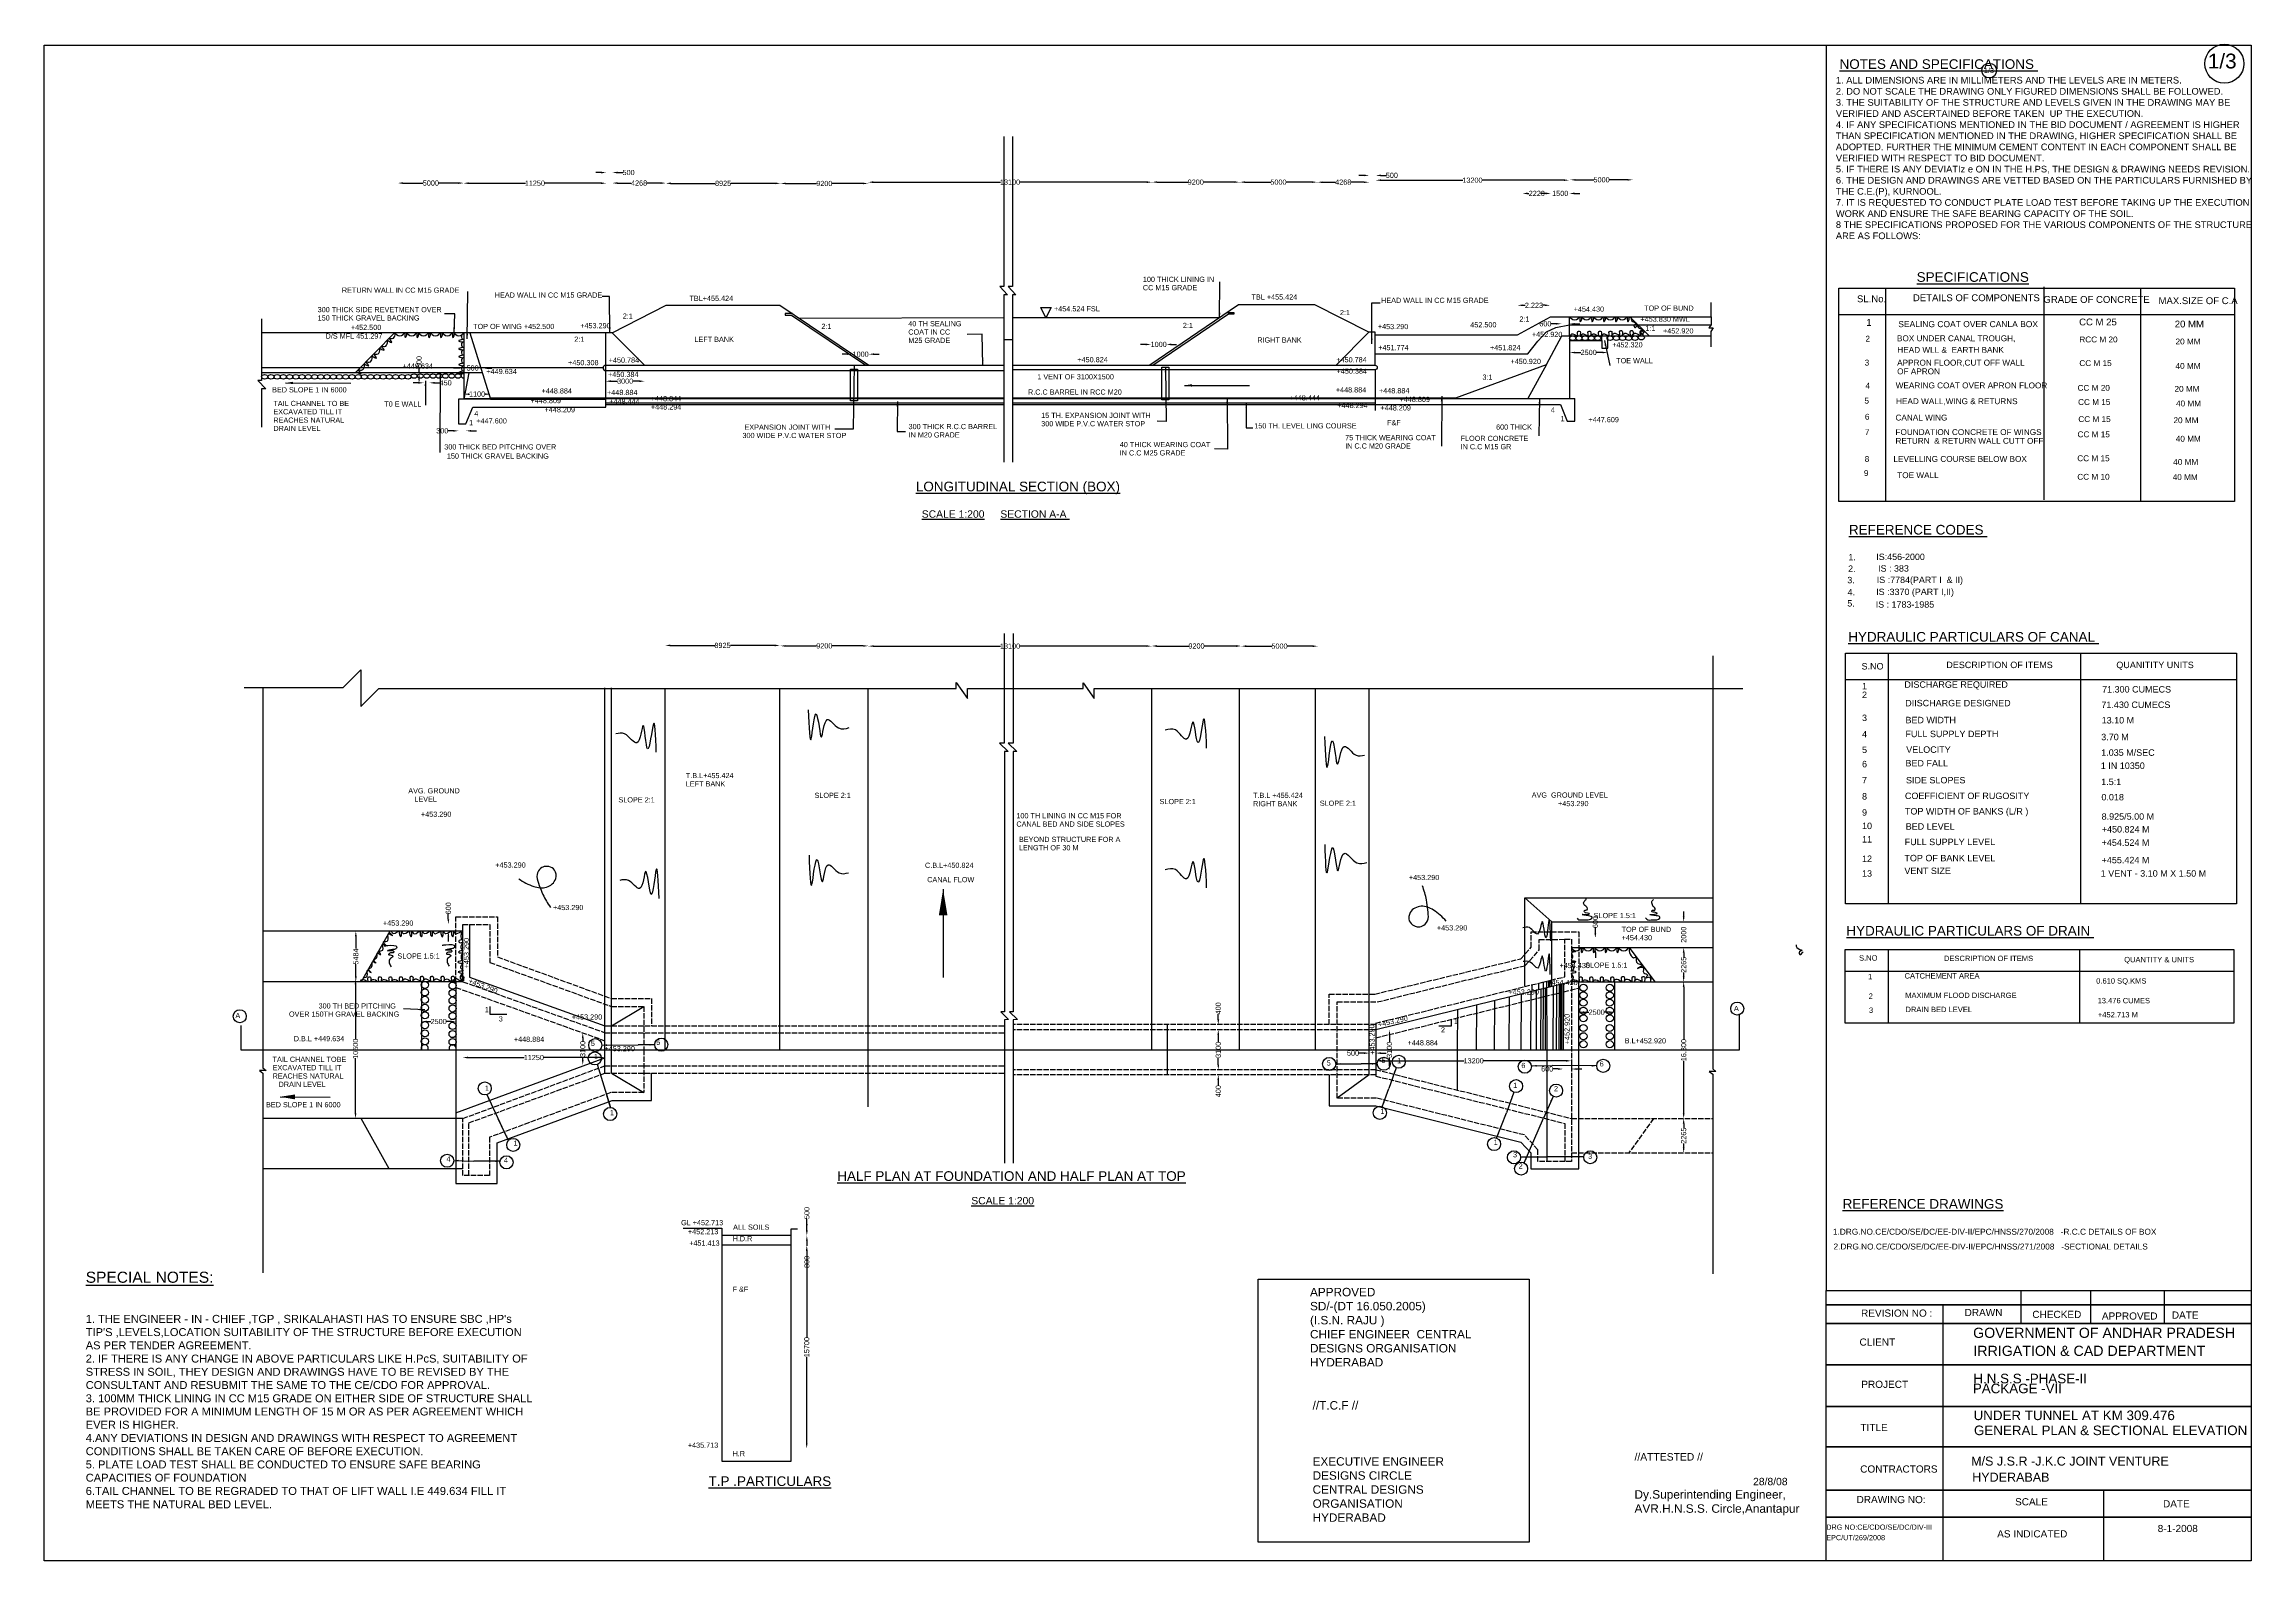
# Model space of a CAD drawing. Header units: millimetres. Extents: x -53221415 to -53206519, y 22145284 to 22155518.
import ezdxf

# ---------------------------------------------------------------- set-up
doc = ezdxf.new("R2010")
doc.units = ezdxf.units.MM
doc.header["$MEASUREMENT"] = 0
doc.linetypes.add('ACAD_ISO02W100', pattern=[15, 12, -3])
for name, color, linetype in [('DIMENSION', 7, 'Continuous'), ('DIMENSIONS', 7, 'Continuous'), ('DRAWING', 2, 'Continuous'), ('TEXT', 7, 'Continuous')]:
    doc.layers.add(name, color=color, linetype=linetype)
doc.styles.get("Standard").update_dxf_attribs({"font": 'arial.ttf', "height": 35})
doc.dimstyles.get("Standard").update_dxf_attribs({"dimtxt": 35, "dimasz": 35, "dimexe": 0.18, "dimexo": 0.0625, "dimgap": 0.09, "dimtad": 0, "dimdec": 0, "dimzin": 0, "dimdsep": 46, "dimtxsty": 'Standard', "dimcen": 0.09, "dimse1": 1, "dimse2": 1, "dimadec": 0, "dimazin": 0, "dimtfac": 1, "dimtdec": 0, "dimtofl": 0, "dimtmove": 0, "dimatfit": 3, "dimfxl": 1, "dimtolj": 1, "dimtzin": 0, "dimarcsym": 0})

# ---------------------------------------------------------------- blocks, each defined once
blk = doc.blocks.new('*D54')
at = {"layer": 'Defpoints', "color": 0}
for p in [(-53219028, 22154578), (-53218585, 22154581), (-53218585, 22154578)]:
    blk.add_point(p, dxfattribs=at)
at = {"layer": 'DIMENSION', "color": 0, "lineweight": -2}
for p, q in [((-53218993, 22154581), (-53218859, 22154581)), ((-53218620, 22154581), (-53218754, 22154581))]:
    blk.add_line(p, q, dxfattribs=at)
at = {"layer": 'DIMENSION', "color": 0}
for points in [[(-53218993, 22154587), (-53218993, 22154575), (-53219028, 22154581)], [(-53218620, 22154587), (-53218620, 22154575), (-53218585, 22154581)]]:
    blk.add_solid(points, dxfattribs=at)
at = {"layer": 'DIMENSION', "color": 0, "insert": (-53218806, 22154581), "char_height": 35, "attachment_point": 5}
blk.add_mtext('\\A1;5000', dxfattribs=at)
blk = doc.blocks.new('*D55')
at = {"layer": 'Defpoints', "color": 0}
for p in [(-53218585, 22154578), (-53217623, 22154580), (-53217623, 22154578)]:
    blk.add_point(p, dxfattribs=at)
at = {"layer": 'DIMENSION', "color": 0, "lineweight": -2}
for p, q in [((-53218550, 22154580), (-53218168, 22154580)), ((-53217658, 22154580), (-53218040, 22154580))]:
    blk.add_line(p, q, dxfattribs=at)
at = {"layer": 'DIMENSION', "color": 0}
for points in [[(-53218550, 22154586), (-53218550, 22154574), (-53218585, 22154580)], [(-53217658, 22154586), (-53217658, 22154574), (-53217623, 22154580)]]:
    blk.add_solid(points, dxfattribs=at)
at = {"layer": 'DIMENSION', "color": 0, "insert": (-53218104, 22154580), "char_height": 35, "attachment_point": 5}
blk.add_mtext('\\A1;11250', dxfattribs=at)
blk = doc.blocks.new('*D56')
at = {"layer": 'Defpoints', "color": 0}
for p in [(-53217623, 22154580), (-53217581, 22154652), (-53217581, 22154580)]:
    blk.add_point(p, dxfattribs=at)
at = {"layer": 'DIMENSION', "color": 0, "lineweight": -2}
for p, q in [((-53217658, 22154652), (-53217693, 22154652)), ((-53217546, 22154652), (-53217511, 22154652))]:
    blk.add_line(p, q, dxfattribs=at)
at = {"layer": 'DIMENSION', "color": 0}
for points in [[(-53217658, 22154658), (-53217658, 22154646), (-53217623, 22154652)], [(-53217546, 22154658), (-53217546, 22154646), (-53217581, 22154652)]]:
    blk.add_solid(points, dxfattribs=at)
at = {"layer": 'DIMENSION', "color": 0, "insert": (-53217472, 22154652), "char_height": 35, "attachment_point": 5}
blk.add_mtext('\\A1;500', dxfattribs=at)
blk = doc.blocks.new('*D57')
at = {"layer": 'Defpoints', "color": 0}
for p in [(-53217581, 22154580), (-53217221, 22154581), (-53217221, 22154580)]:
    blk.add_point(p, dxfattribs=at)
at = {"layer": 'DIMENSION', "color": 0, "lineweight": -2}
for p, q in [((-53217546, 22154581), (-53217454, 22154581)), ((-53217256, 22154581), (-53217348, 22154581))]:
    blk.add_line(p, q, dxfattribs=at)
at = {"layer": 'DIMENSION', "color": 0}
for points in [[(-53217546, 22154587), (-53217546, 22154575), (-53217581, 22154581)], [(-53217256, 22154587), (-53217256, 22154575), (-53217221, 22154581)]]:
    blk.add_solid(points, dxfattribs=at)
at = {"layer": 'DIMENSION', "color": 0, "insert": (-53217401, 22154581), "char_height": 35, "attachment_point": 5}
blk.add_mtext('\\A1;4268', dxfattribs=at)
blk = doc.blocks.new('*D58')
at = {"layer": 'Defpoints', "color": 0}
for p in [(-53217221, 22154580), (-53216447, 22154580), (-53216447, 22154579)]:
    blk.add_point(p, dxfattribs=at)
at = {"layer": 'DIMENSION', "color": 0, "lineweight": -2}
for p, q in [((-53217186, 22154579), (-53216887, 22154579)), ((-53216482, 22154579), (-53216782, 22154579))]:
    blk.add_line(p, q, dxfattribs=at)
at = {"layer": 'DIMENSION', "color": 0}
for points in [[(-53217186, 22154585), (-53217186, 22154573), (-53217221, 22154579)], [(-53216482, 22154585), (-53216482, 22154573), (-53216447, 22154579)]]:
    blk.add_solid(points, dxfattribs=at)
at = {"layer": 'DIMENSION', "color": 0, "insert": (-53216834, 22154579), "char_height": 35, "attachment_point": 5}
blk.add_mtext('\\A1;8925', dxfattribs=at)
blk = doc.blocks.new('*D59')
at = {"layer": 'Defpoints', "color": 0}
for p in [(-53216447, 22154579), (-53215855, 22154579), (-53215855, 22154578)]:
    blk.add_point(p, dxfattribs=at)
at = {"layer": 'DIMENSION', "color": 0, "lineweight": -2}
for p, q in [((-53216412, 22154578), (-53216204, 22154578)), ((-53215890, 22154578), (-53216099, 22154578))]:
    blk.add_line(p, q, dxfattribs=at)
at = {"layer": 'DIMENSION', "color": 0}
for points in [[(-53216412, 22154584), (-53216412, 22154573), (-53216447, 22154578)], [(-53215890, 22154584), (-53215890, 22154573), (-53215855, 22154578)]]:
    blk.add_solid(points, dxfattribs=at)
at = {"layer": 'DIMENSION', "color": 0, "insert": (-53216151, 22154578), "char_height": 35, "attachment_point": 5}
blk.add_mtext('\\A1;9200', dxfattribs=at)
blk = doc.blocks.new('*D60')
at = {"layer": 'Defpoints', "color": 0}
for p in [(-53215855, 22154578), (-53213941, 22154587), (-53213941, 22154578)]:
    blk.add_point(p, dxfattribs=at)
at = {"layer": 'DIMENSION', "color": 0, "lineweight": -2}
for p, q in [((-53215820, 22154587), (-53214962, 22154587)), ((-53213976, 22154587), (-53214834, 22154587))]:
    blk.add_line(p, q, dxfattribs=at)
at = {"layer": 'DIMENSION', "color": 0}
for points in [[(-53215820, 22154593), (-53215820, 22154581), (-53215855, 22154587)], [(-53213976, 22154593), (-53213976, 22154581), (-53213941, 22154587)]]:
    blk.add_solid(points, dxfattribs=at)
at = {"layer": 'DIMENSION', "color": 0, "insert": (-53214898, 22154587), "char_height": 35, "attachment_point": 5}
blk.add_mtext('\\A1;13100', dxfattribs=at)
blk = doc.blocks.new('*D61')
at = {"layer": 'Defpoints', "color": 0}
for p in [(-53213941, 22154587), (-53213348, 22154587), (-53213348, 22154587)]:
    blk.add_point(p, dxfattribs=at)
at = {"layer": 'DIMENSION', "color": 0, "lineweight": -2}
for p, q in [((-53213906, 22154587), (-53213697, 22154587)), ((-53213383, 22154587), (-53213592, 22154587))]:
    blk.add_line(p, q, dxfattribs=at)
at = {"layer": 'DIMENSION', "color": 0}
for points in [[(-53213906, 22154593), (-53213906, 22154582), (-53213941, 22154587)], [(-53213383, 22154593), (-53213383, 22154582), (-53213348, 22154587)]]:
    blk.add_solid(points, dxfattribs=at)
at = {"layer": 'DIMENSION', "color": 0, "insert": (-53213645, 22154587), "char_height": 35, "attachment_point": 5}
blk.add_mtext('\\A1;9200', dxfattribs=at)
blk = doc.blocks.new('*D62')
at = {"layer": 'Defpoints', "color": 0}
for p in [(-53213348, 22154587), (-53212825, 22154587), (-53212825, 22154587)]:
    blk.add_point(p, dxfattribs=at)
at = {"layer": 'DIMENSION', "color": 0, "lineweight": -2}
for p, q in [((-53213313, 22154587), (-53213139, 22154587)), ((-53212860, 22154587), (-53213035, 22154587))]:
    blk.add_line(p, q, dxfattribs=at)
at = {"layer": 'DIMENSION', "color": 0}
for points in [[(-53213313, 22154593), (-53213313, 22154582), (-53213348, 22154587)], [(-53212860, 22154593), (-53212860, 22154582), (-53212825, 22154587)]]:
    blk.add_solid(points, dxfattribs=at)
at = {"layer": 'DIMENSION', "color": 0, "insert": (-53213087, 22154587), "char_height": 35, "attachment_point": 5}
blk.add_mtext('\\A1;5000', dxfattribs=at)
blk = doc.blocks.new('*D63')
at = {"layer": 'Defpoints', "color": 0}
for p in [(-53212825, 22154587), (-53212475, 22154587), (-53212475, 22154587)]:
    blk.add_point(p, dxfattribs=at)
at = {"layer": 'DIMENSION', "color": 0, "lineweight": -2}
for p, q in [((-53212790, 22154587), (-53212703, 22154587)), ((-53212510, 22154587), (-53212597, 22154587))]:
    blk.add_line(p, q, dxfattribs=at)
at = {"layer": 'DIMENSION', "color": 0}
for points in [[(-53212790, 22154592), (-53212790, 22154581), (-53212825, 22154587)], [(-53212510, 22154592), (-53212510, 22154581), (-53212475, 22154587)]]:
    blk.add_solid(points, dxfattribs=at)
at = {"layer": 'DIMENSION', "color": 0, "insert": (-53212650, 22154587), "char_height": 35, "attachment_point": 5}
blk.add_mtext('\\A1;4268', dxfattribs=at)
blk = doc.blocks.new('*D64')
at = {"layer": 'Defpoints', "color": 0}
for p in [(-53212475, 22154587), (-53212431, 22154633), (-53212431, 22154587)]:
    blk.add_point(p, dxfattribs=at)
at = {"layer": 'DIMENSION', "color": 0, "lineweight": -2}
for p, q in [((-53212510, 22154633), (-53212545, 22154633)), ((-53212396, 22154633), (-53212361, 22154633))]:
    blk.add_line(p, q, dxfattribs=at)
at = {"layer": 'DIMENSION', "color": 0}
for points in [[(-53212510, 22154638), (-53212510, 22154627), (-53212475, 22154633)], [(-53212396, 22154638), (-53212396, 22154627), (-53212431, 22154633)]]:
    blk.add_solid(points, dxfattribs=at)
at = {"layer": 'DIMENSION', "color": 0, "insert": (-53212322, 22154633), "char_height": 35, "attachment_point": 5}
blk.add_mtext('\\A1;500', dxfattribs=at)
blk = doc.blocks.new('*D65')
at = {"layer": 'Defpoints', "color": 0}
for p in [(-53212431, 22154587), (-53211125, 22154600), (-53211125, 22154587)]:
    blk.add_point(p, dxfattribs=at)
at = {"layer": 'DIMENSION', "color": 0, "lineweight": -2}
for p, q in [((-53212396, 22154600), (-53211842, 22154600)), ((-53211160, 22154600), (-53211714, 22154600))]:
    blk.add_line(p, q, dxfattribs=at)
at = {"layer": 'DIMENSION', "color": 0}
for points in [[(-53212396, 22154606), (-53212396, 22154595), (-53212431, 22154600)], [(-53211160, 22154606), (-53211160, 22154595), (-53211125, 22154600)]]:
    blk.add_solid(points, dxfattribs=at)
at = {"layer": 'DIMENSION', "color": 0, "insert": (-53211778, 22154600), "char_height": 35, "attachment_point": 5}
blk.add_mtext('\\A1;13200', dxfattribs=at)
blk = doc.blocks.new('*D66')
at = {"layer": 'Defpoints', "color": 0}
for p in [(-53211119, 22154601), (-53210696, 22154603), (-53210696, 22154601)]:
    blk.add_point(p, dxfattribs=at)
at = {"layer": 'DIMENSION', "color": 0, "lineweight": -2}
for p, q in [((-53211084, 22154603), (-53210960, 22154603)), ((-53210731, 22154603), (-53210855, 22154603))]:
    blk.add_line(p, q, dxfattribs=at)
at = {"layer": 'DIMENSION', "color": 0}
for points in [[(-53211084, 22154608), (-53211084, 22154597), (-53211119, 22154603)], [(-53210731, 22154608), (-53210731, 22154597), (-53210696, 22154603)]]:
    blk.add_solid(points, dxfattribs=at)
at = {"layer": 'DIMENSION', "color": 0, "insert": (-53210907, 22154603), "char_height": 35, "attachment_point": 5}
blk.add_mtext('\\A1;5000', dxfattribs=at)
blk = doc.blocks.new('*D67')
at = {"layer": 'Defpoints', "color": 0}
for p in [(-53211249, 22154511), (-53211249, 22154509), (-53211124, 22154509)]:
    blk.add_point(p, dxfattribs=at)
at = {"layer": 'DIMENSION', "color": 0, "lineweight": -2}
for p, q in [((-53211284, 22154511), (-53211319, 22154511)), ((-53211089, 22154511), (-53211054, 22154511))]:
    blk.add_line(p, q, dxfattribs=at)
at = {"layer": 'DIMENSION', "color": 0}
for points in [[(-53211284, 22154517), (-53211284, 22154505), (-53211249, 22154511)], [(-53211089, 22154517), (-53211089, 22154505), (-53211124, 22154511)]]:
    blk.add_solid(points, dxfattribs=at)
at = {"layer": 'DIMENSION', "color": 0, "insert": (-53211186, 22154511), "char_height": 35, "attachment_point": 5}
blk.add_mtext('\\A1;1500', dxfattribs=at)
blk = doc.blocks.new('*D68')
at = {"layer": 'Defpoints', "color": 0}
for p in [(-53211440, 22154511), (-53211440, 22154511), (-53211249, 22154511)]:
    blk.add_point(p, dxfattribs=at)
at = {"layer": 'DIMENSION', "color": 0, "lineweight": -2}
for p, q in [((-53211405, 22154511), (-53211397, 22154511)), ((-53211284, 22154511), (-53211292, 22154511))]:
    blk.add_line(p, q, dxfattribs=at)
at = {"layer": 'DIMENSION', "color": 0}
for points in [[(-53211405, 22154517), (-53211405, 22154505), (-53211440, 22154511)], [(-53211284, 22154517), (-53211284, 22154505), (-53211249, 22154511)]]:
    blk.add_solid(points, dxfattribs=at)
at = {"layer": 'DIMENSION', "color": 0, "insert": (-53211344, 22154511), "char_height": 35, "attachment_point": 5}
blk.add_mtext('\\A1;2220', dxfattribs=at)
blk = doc.blocks.new('*D69')
at = {"layer": 'Defpoints', "color": 0}
for p in [(-53213947, 22153492), (-53213947, 22153427), (-53213844, 22153427)]:
    blk.add_point(p, dxfattribs=at)
at = {"layer": 'DIMENSION', "color": 0, "lineweight": -2}
for p, q in [((-53213982, 22153492), (-53214017, 22153492)), ((-53213809, 22153492), (-53213774, 22153492))]:
    blk.add_line(p, q, dxfattribs=at)
at = {"layer": 'DIMENSION', "color": 0}
for points in [[(-53213982, 22153498), (-53213982, 22153486), (-53213947, 22153492)], [(-53213809, 22153498), (-53213809, 22153486), (-53213844, 22153492)]]:
    blk.add_solid(points, dxfattribs=at)
at = {"layer": 'DIMENSION', "color": 0, "insert": (-53213895, 22153492), "char_height": 35, "attachment_point": 5}
blk.add_mtext('\\A1;1000', dxfattribs=at)
blk = doc.blocks.new('*D70')
at = {"layer": 'Defpoints', "color": 0}
for p in [(-53211123, 22153435), (-53210865, 22153438), (-53210865, 22153435)]:
    blk.add_point(p, dxfattribs=at)
at = {"layer": 'DIMENSION', "color": 0, "lineweight": -2}
for p, q in [((-53211088, 22153438), (-53211047, 22153438)), ((-53210900, 22153438), (-53210941, 22153438))]:
    blk.add_line(p, q, dxfattribs=at)
at = {"layer": 'DIMENSION', "color": 0}
for points in [[(-53211088, 22153443), (-53211088, 22153432), (-53211123, 22153438)], [(-53210900, 22153443), (-53210900, 22153432), (-53210865, 22153438)]]:
    blk.add_solid(points, dxfattribs=at)
at = {"layer": 'DIMENSION', "color": 0, "insert": (-53210994, 22153438), "char_height": 35, "attachment_point": 5}
blk.add_mtext('\\A1;2500', dxfattribs=at)
blk = doc.blocks.new('*D71')
at = {"layer": 'Defpoints', "color": 0}
for p in [(-53211177, 22153631), (-53211177, 22153593), (-53211123, 22153593)]:
    blk.add_point(p, dxfattribs=at)
at = {"layer": 'DIMENSION', "color": 0, "lineweight": -2}
for p, q in [((-53211212, 22153631), (-53211247, 22153631)), ((-53211088, 22153631), (-53211053, 22153631))]:
    blk.add_line(p, q, dxfattribs=at)
at = {"layer": 'DIMENSION', "color": 0}
for points in [[(-53211212, 22153637), (-53211212, 22153626), (-53211177, 22153631)], [(-53211088, 22153637), (-53211088, 22153626), (-53211123, 22153631)]]:
    blk.add_solid(points, dxfattribs=at)
at = {"layer": 'DIMENSION', "color": 0, "insert": (-53211286, 22153631), "char_height": 35, "attachment_point": 5}
blk.add_mtext('\\A1;600', dxfattribs=at)
blk = doc.blocks.new('*D72')
at = {"layer": 'Defpoints', "color": 0}
for p in [(-53215961, 22153426), (-53215851, 22153426), (-53215851, 22153426)]:
    blk.add_point(p, dxfattribs=at)
at = {"layer": 'DIMENSION', "color": 0, "lineweight": -2}
for p, q in [((-53215996, 22153426), (-53216031, 22153426)), ((-53215816, 22153426), (-53215781, 22153426))]:
    blk.add_line(p, q, dxfattribs=at)
at = {"layer": 'DIMENSION', "color": 0}
for points in [[(-53215996, 22153432), (-53215996, 22153421), (-53215961, 22153426)], [(-53215816, 22153432), (-53215816, 22153421), (-53215851, 22153426)]]:
    blk.add_solid(points, dxfattribs=at)
at = {"layer": 'DIMENSION', "color": 0, "insert": (-53215906, 22153426), "char_height": 35, "attachment_point": 5}
blk.add_mtext('\\A1;1000', dxfattribs=at)
blk = doc.blocks.new('*D73')
at = {"layer": 'Defpoints', "color": 0}
for p in [(-53218583, 22153333), (-53218583, 22153321), (-53218464, 22153321)]:
    blk.add_point(p, dxfattribs=at)
at = {"layer": 'DIMENSION', "color": 0, "lineweight": -2}
for p, q in [((-53218618, 22153333), (-53218653, 22153333)), ((-53218429, 22153333), (-53218394, 22153333))]:
    blk.add_line(p, q, dxfattribs=at)
at = {"layer": 'DIMENSION', "color": 0}
for points in [[(-53218618, 22153339), (-53218618, 22153328), (-53218583, 22153333)], [(-53218429, 22153339), (-53218429, 22153328), (-53218464, 22153333)]]:
    blk.add_solid(points, dxfattribs=at)
at = {"layer": 'DIMENSION', "color": 0, "insert": (-53218524, 22153333), "char_height": 35, "attachment_point": 5}
blk.add_mtext('\\A1;500', dxfattribs=at)
blk = doc.blocks.new('*D74')
at = {"layer": 'Defpoints', "color": 0}
for p in [(-53218584, 22153123), (-53218403, 22153157), (-53218403, 22153123)]:
    blk.add_point(p, dxfattribs=at)
at = {"layer": 'DIMENSION', "color": 0, "lineweight": -2}
for p, q in [((-53218549, 22153157), (-53218544, 22153157)), ((-53218438, 22153157), (-53218443, 22153157))]:
    blk.add_line(p, q, dxfattribs=at)
at = {"layer": 'DIMENSION', "color": 0}
for points in [[(-53218549, 22153162), (-53218549, 22153151), (-53218584, 22153157)], [(-53218438, 22153162), (-53218438, 22153151), (-53218403, 22153157)]]:
    blk.add_solid(points, dxfattribs=at)
at = {"layer": 'DIMENSION', "color": 0, "insert": (-53218494, 22153157), "char_height": 35, "attachment_point": 5}
blk.add_mtext('\\A1;1100', dxfattribs=at)
blk = doc.blocks.new('*D75')
at = {"layer": 'Defpoints', "color": 0}
for p in [(-53218620, 22152957), (-53218620, 22152909), (-53218569, 22152957)]:
    blk.add_point(p, dxfattribs=at)
at = {"layer": 'DIMENSION', "color": 0, "lineweight": -2}
for p, q in [((-53218655, 22152909), (-53218690, 22152909)), ((-53218534, 22152909), (-53218499, 22152909))]:
    blk.add_line(p, q, dxfattribs=at)
at = {"layer": 'DIMENSION', "color": 0}
for points in [[(-53218655, 22152915), (-53218655, 22152903), (-53218620, 22152909)], [(-53218534, 22152915), (-53218534, 22152903), (-53218569, 22152909)]]:
    blk.add_solid(points, dxfattribs=at)
at = {"layer": 'DIMENSION', "color": 0, "insert": (-53218729, 22152909), "char_height": 35, "attachment_point": 5}
blk.add_mtext('\\A1;300', dxfattribs=at)
blk = doc.blocks.new('*D76')
at = {"layer": 'Defpoints', "color": 0}
for p in [(-53218855, 22153235), (-53218815, 22153235), (-53218815, 22153233)]:
    blk.add_point(p, dxfattribs=at)
at = {"layer": 'DIMENSION', "color": 0, "lineweight": -2}
for p, q in [((-53218890, 22153233), (-53218925, 22153233)), ((-53218780, 22153233), (-53218745, 22153233))]:
    blk.add_line(p, q, dxfattribs=at)
at = {"layer": 'DIMENSION', "color": 0}
for points in [[(-53218890, 22153239), (-53218890, 22153227), (-53218855, 22153233)], [(-53218780, 22153239), (-53218780, 22153227), (-53218815, 22153233)]]:
    blk.add_solid(points, dxfattribs=at)
at = {"layer": 'DIMENSION', "color": 0, "insert": (-53218706, 22153233), "char_height": 35, "attachment_point": 5}
blk.add_mtext('\\A1;450', dxfattribs=at)
blk = doc.blocks.new('*D77')
at = {"layer": 'Defpoints', "color": 0}
for p in [(-53218885, 22153300), (-53218878, 22153300), (-53218878, 22153227)]:
    blk.add_point(p, dxfattribs=at)
at = {"layer": 'DIMENSION', "color": 0, "lineweight": -2}
for p, q in [((-53218885, 22153300), (-53218885, 22153335)), ((-53218885, 22153262), (-53218885, 22153265))]:
    blk.add_line(p, q, dxfattribs=at)
at = {"layer": 'DIMENSION', "color": 0}
for points in [[(-53218891, 22153265), (-53218880, 22153265), (-53218885, 22153300)], [(-53218891, 22153262), (-53218880, 22153262), (-53218885, 22153227)]]:
    blk.add_solid(points, dxfattribs=at)
at = {"layer": 'DIMENSION', "color": 0, "insert": (-53218885, 22153373), "char_height": 35, "attachment_point": 5, "rotation": 90}
blk.add_mtext('\\A1;600', dxfattribs=at)
blk = doc.blocks.new('*D78')
at = {"layer": 'Defpoints', "color": 0}
for p in [(-53216451, 22151461), (-53217224, 22151171), (-53216451, 22151171)]:
    blk.add_point(p, dxfattribs=at)
at = {"layer": 'DIMENSION', "color": 0, "lineweight": -2}
for p, q in [((-53217189, 22151461), (-53216890, 22151461)), ((-53216486, 22151461), (-53216785, 22151461))]:
    blk.add_line(p, q, dxfattribs=at)
at = {"layer": 'DIMENSION', "color": 0}
for points in [[(-53217189, 22151467), (-53217189, 22151455), (-53217224, 22151461)], [(-53216486, 22151467), (-53216486, 22151455), (-53216451, 22151461)]]:
    blk.add_solid(points, dxfattribs=at)
at = {"layer": 'DIMENSION', "color": 0, "insert": (-53216838, 22151461), "char_height": 35, "attachment_point": 5}
blk.add_mtext('\\A1;8925', dxfattribs=at)
blk = doc.blocks.new('*D79')
at = {"layer": 'Defpoints', "color": 0}
for p in [(-53215854, 22151458), (-53216448, 22151171), (-53215854, 22151171)]:
    blk.add_point(p, dxfattribs=at)
at = {"layer": 'DIMENSION', "color": 0, "lineweight": -2}
for p, q in [((-53216413, 22151458), (-53216203, 22151458)), ((-53215889, 22151458), (-53216099, 22151458))]:
    blk.add_line(p, q, dxfattribs=at)
at = {"layer": 'DIMENSION', "color": 0}
for points in [[(-53216413, 22151463), (-53216413, 22151452), (-53216448, 22151458)], [(-53215889, 22151463), (-53215889, 22151452), (-53215854, 22151458)]]:
    blk.add_solid(points, dxfattribs=at)
at = {"layer": 'DIMENSION', "color": 0, "insert": (-53216151, 22151458), "char_height": 35, "attachment_point": 5}
blk.add_mtext('\\A1;9200', dxfattribs=at)
blk = doc.blocks.new('*D80')
at = {"layer": 'Defpoints', "color": 0}
for p in [(-53213942, 22151456), (-53215854, 22151171), (-53213942, 22151171)]:
    blk.add_point(p, dxfattribs=at)
at = {"layer": 'DIMENSION', "color": 0, "lineweight": -2}
for p, q in [((-53215819, 22151456), (-53214962, 22151456)), ((-53213977, 22151456), (-53214834, 22151456))]:
    blk.add_line(p, q, dxfattribs=at)
at = {"layer": 'DIMENSION', "color": 0}
for points in [[(-53215819, 22151462), (-53215819, 22151451), (-53215854, 22151456)], [(-53213977, 22151462), (-53213977, 22151451), (-53213942, 22151456)]]:
    blk.add_solid(points, dxfattribs=at)
at = {"layer": 'DIMENSION', "color": 0, "insert": (-53214898, 22151456), "char_height": 35, "attachment_point": 5}
blk.add_mtext('\\A1;13100', dxfattribs=at)
blk = doc.blocks.new('*D81')
at = {"layer": 'Defpoints', "color": 0}
for p in [(-53213942, 22151456), (-53213338, 22151457), (-53213338, 22151456)]:
    blk.add_point(p, dxfattribs=at)
at = {"layer": 'DIMENSION', "color": 0, "lineweight": -2}
for p, q in [((-53213907, 22151457), (-53213692, 22151457)), ((-53213373, 22151457), (-53213587, 22151457))]:
    blk.add_line(p, q, dxfattribs=at)
at = {"layer": 'DIMENSION', "color": 0}
for points in [[(-53213907, 22151463), (-53213907, 22151451), (-53213942, 22151457)], [(-53213373, 22151463), (-53213373, 22151451), (-53213338, 22151457)]]:
    blk.add_solid(points, dxfattribs=at)
at = {"layer": 'DIMENSION', "color": 0, "insert": (-53213640, 22151457), "char_height": 35, "attachment_point": 5}
blk.add_mtext('\\A1;9200', dxfattribs=at)
blk = doc.blocks.new('*D82')
at = {"layer": 'Defpoints', "color": 0}
for p in [(-53213338, 22151457), (-53212822, 22151457), (-53212822, 22151456)]:
    blk.add_point(p, dxfattribs=at)
at = {"layer": 'DIMENSION', "color": 0, "lineweight": -2}
for p, q in [((-53213303, 22151456), (-53213132, 22151456)), ((-53212857, 22151456), (-53213027, 22151456))]:
    blk.add_line(p, q, dxfattribs=at)
at = {"layer": 'DIMENSION', "color": 0}
for points in [[(-53213303, 22151462), (-53213303, 22151450), (-53213338, 22151456)], [(-53212857, 22151462), (-53212857, 22151450), (-53212822, 22151456)]]:
    blk.add_solid(points, dxfattribs=at)
at = {"layer": 'DIMENSION', "color": 0, "insert": (-53213080, 22151456), "char_height": 35, "attachment_point": 5}
blk.add_mtext('\\A1;5000', dxfattribs=at)
blk = doc.blocks.new('*D83')
at = {"layer": 'Defpoints', "color": 0}
for p in [(-53219312, 22149533), (-53219312, 22149533), (-53219312, 22149192)]:
    blk.add_point(p, dxfattribs=at)
at = {"layer": 'DIMENSION', "color": 0, "lineweight": -2}
for p, q in [((-53219312, 22149498), (-53219312, 22149415)), ((-53219312, 22149227), (-53219312, 22149310))]:
    blk.add_line(p, q, dxfattribs=at)
at = {"layer": 'DIMENSION', "color": 0}
for points in [[(-53219318, 22149498), (-53219306, 22149498), (-53219312, 22149533)], [(-53219318, 22149227), (-53219306, 22149227), (-53219312, 22149192)]]:
    blk.add_solid(points, dxfattribs=at)
at = {"layer": 'DIMENSION', "color": 0, "insert": (-53219312, 22149362), "char_height": 35, "attachment_point": 5, "rotation": 90}
blk.add_mtext('\\A1;5484', dxfattribs=at)
blk = doc.blocks.new('*D84')
at = {"layer": 'Defpoints', "color": 0}
for p in [(-53218870, 22148923), (-53218637, 22148923), (-53218637, 22148923)]:
    blk.add_point(p, dxfattribs=at)
at = {"layer": 'DIMENSION', "color": 0, "lineweight": -2}
for p, q in [((-53218835, 22148923), (-53218806, 22148923)), ((-53218672, 22148923), (-53218701, 22148923))]:
    blk.add_line(p, q, dxfattribs=at)
at = {"layer": 'DIMENSION', "color": 0}
for points in [[(-53218835, 22148929), (-53218835, 22148917), (-53218870, 22148923)], [(-53218672, 22148929), (-53218672, 22148917), (-53218637, 22148923)]]:
    blk.add_solid(points, dxfattribs=at)
at = {"layer": 'DIMENSION', "color": 0, "insert": (-53218753, 22148923), "char_height": 35, "attachment_point": 5}
blk.add_mtext('\\A1;2500', dxfattribs=at)
blk = doc.blocks.new('*D85')
at = {"layer": 'Defpoints', "color": 0}
for p in [(-53219309, 22149209), (-53219314, 22148269), (-53219309, 22148269)]:
    blk.add_point(p, dxfattribs=at)
at = {"layer": 'DIMENSION', "color": 0, "lineweight": -2}
for p, q in [((-53219314, 22149174), (-53219314, 22148803)), ((-53219314, 22148304), (-53219314, 22148675))]:
    blk.add_line(p, q, dxfattribs=at)
at = {"layer": 'DIMENSION', "color": 0}
for points in [[(-53219320, 22149174), (-53219308, 22149174), (-53219314, 22149209)], [(-53219320, 22148304), (-53219308, 22148304), (-53219314, 22148269)]]:
    blk.add_solid(points, dxfattribs=at)
at = {"layer": 'DIMENSION', "color": 0, "insert": (-53219314, 22148739), "char_height": 35, "attachment_point": 5, "rotation": 90}
blk.add_mtext('\\A1;10600', dxfattribs=at)
blk = doc.blocks.new('*D86')
at = {"layer": 'Defpoints', "color": 0}
for p in [(-53218688, 22149578), (-53218589, 22149578), (-53218589, 22149533)]:
    blk.add_point(p, dxfattribs=at)
at = {"layer": 'DIMENSION', "color": 0, "lineweight": -2}
for p, q in [((-53218688, 22149613), (-53218688, 22149648)), ((-53218688, 22149498), (-53218688, 22149463))]:
    blk.add_line(p, q, dxfattribs=at)
at = {"layer": 'DIMENSION', "color": 0}
for points in [[(-53218693, 22149613), (-53218682, 22149613), (-53218688, 22149578)], [(-53218693, 22149498), (-53218682, 22149498), (-53218688, 22149533)]]:
    blk.add_solid(points, dxfattribs=at)
at = {"layer": 'DIMENSION', "color": 0, "insert": (-53218688, 22149687), "char_height": 35, "attachment_point": 5, "rotation": 90}
blk.add_mtext('\\A1;600', dxfattribs=at)
blk = doc.blocks.new('*D87')
at = {"layer": 'Defpoints', "color": 0}
for p in [(-53218591, 22148689), (-53217631, 22148689), (-53217631, 22148680)]:
    blk.add_point(p, dxfattribs=at)
at = {"layer": 'DIMENSION', "color": 0, "lineweight": -2}
for p, q in [((-53218556, 22148680), (-53218176, 22148680)), ((-53217666, 22148680), (-53218047, 22148680))]:
    blk.add_line(p, q, dxfattribs=at)
at = {"layer": 'DIMENSION', "color": 0}
for points in [[(-53218556, 22148686), (-53218556, 22148674), (-53218591, 22148680)], [(-53217666, 22148686), (-53217666, 22148674), (-53217631, 22148680)]]:
    blk.add_solid(points, dxfattribs=at)
at = {"layer": 'DIMENSION', "color": 0, "insert": (-53218111, 22148680), "char_height": 35, "attachment_point": 5}
blk.add_mtext('\\A1;11250', dxfattribs=at)
blk = doc.blocks.new('*D88')
at = {"layer": 'Defpoints', "color": 0}
for p in [(-53217781, 22148847), (-53217781, 22148847), (-53217763, 22148629)]:
    blk.add_point(p, dxfattribs=at)
at = {"layer": 'DIMENSION', "color": 0, "lineweight": -2}
for p, q in [((-53217781, 22148812), (-53217781, 22148790)), ((-53217781, 22148664), (-53217781, 22148686))]:
    blk.add_line(p, q, dxfattribs=at)
at = {"layer": 'DIMENSION', "color": 0}
for points in [[(-53217787, 22148812), (-53217775, 22148812), (-53217781, 22148847)], [(-53217787, 22148664), (-53217775, 22148664), (-53217781, 22148629)]]:
    blk.add_solid(points, dxfattribs=at)
at = {"layer": 'DIMENSION', "color": 0, "insert": (-53217781, 22148738), "char_height": 35, "attachment_point": 5, "rotation": 90}
blk.add_mtext('\\A1;3100', dxfattribs=at)
blk = doc.blocks.new('*D89')
at = {"layer": 'Defpoints', "color": 0}
for p in [(-53213500, 22148598), (-53213493, 22148563), (-53213493, 22148563)]:
    blk.add_point(p, dxfattribs=at)
at = {"layer": 'DIMENSION', "color": 0, "lineweight": -2}
for p, q in [((-53213493, 22148633), (-53213493, 22148668)), ((-53213493, 22148528), (-53213493, 22148493))]:
    blk.add_line(p, q, dxfattribs=at)
at = {"layer": 'DIMENSION', "color": 0}
for points in [[(-53213499, 22148633), (-53213487, 22148633), (-53213493, 22148598)], [(-53213499, 22148528), (-53213487, 22148528), (-53213493, 22148563)]]:
    blk.add_solid(points, dxfattribs=at)
at = {"layer": 'DIMENSION', "color": 0, "insert": (-53213493, 22148453), "char_height": 35, "attachment_point": 5, "rotation": 90}
blk.add_mtext('\\A1;400', dxfattribs=at)
blk = doc.blocks.new('*D90')
at = {"layer": 'Defpoints', "color": 0}
for p in [(-53213493, 22148867), (-53213493, 22148867), (-53213493, 22148598)]:
    blk.add_point(p, dxfattribs=at)
at = {"layer": 'DIMENSION', "color": 0, "lineweight": -2}
for p, q in [((-53213493, 22148832), (-53213493, 22148785)), ((-53213493, 22148633), (-53213493, 22148680))]:
    blk.add_line(p, q, dxfattribs=at)
at = {"layer": 'DIMENSION', "color": 0}
for points in [[(-53213499, 22148832), (-53213487, 22148832), (-53213493, 22148867)], [(-53213499, 22148633), (-53213487, 22148633), (-53213493, 22148598)]]:
    blk.add_solid(points, dxfattribs=at)
at = {"layer": 'DIMENSION', "color": 0, "insert": (-53213493, 22148732), "char_height": 35, "attachment_point": 5, "rotation": 90}
blk.add_mtext('\\A1;3100', dxfattribs=at)
blk = doc.blocks.new('*D91')
at = {"layer": 'Defpoints', "color": 0}
for p in [(-53213493, 22148902), (-53213493, 22148902), (-53213493, 22148867)]:
    blk.add_point(p, dxfattribs=at)
at = {"layer": 'DIMENSION', "color": 0, "lineweight": -2}
for p, q in [((-53213493, 22148937), (-53213493, 22148972)), ((-53213493, 22148832), (-53213493, 22148797))]:
    blk.add_line(p, q, dxfattribs=at)
at = {"layer": 'DIMENSION', "color": 0}
for points in [[(-53213499, 22148937), (-53213487, 22148937), (-53213493, 22148902)], [(-53213499, 22148832), (-53213487, 22148832), (-53213493, 22148867)]]:
    blk.add_solid(points, dxfattribs=at)
at = {"layer": 'DIMENSION', "color": 0, "insert": (-53213493, 22149012), "char_height": 35, "attachment_point": 5, "rotation": 90}
blk.add_mtext('\\A1;400', dxfattribs=at)
blk = doc.blocks.new('*D92')
at = {"layer": 'Defpoints', "color": 0}
for p in [(-53212430, 22148867), (-53212338, 22148867), (-53212430, 22148598)]:
    blk.add_point(p, dxfattribs=at)
at = {"layer": 'DIMENSION', "color": 0, "lineweight": -2}
for p, q in [((-53212338, 22148832), (-53212338, 22148785)), ((-53212338, 22148633), (-53212338, 22148680))]:
    blk.add_line(p, q, dxfattribs=at)
at = {"layer": 'DIMENSION', "color": 0}
for points in [[(-53212344, 22148832), (-53212332, 22148832), (-53212338, 22148867)], [(-53212344, 22148633), (-53212332, 22148633), (-53212338, 22148598)]]:
    blk.add_solid(points, dxfattribs=at)
at = {"layer": 'DIMENSION', "color": 0, "insert": (-53212338, 22148732), "char_height": 35, "attachment_point": 5, "rotation": 90}
blk.add_mtext('\\A1;3100', dxfattribs=at)
blk = doc.blocks.new('*D93')
at = {"layer": 'Defpoints', "color": 0}
for p in [(-53212475, 22148710), (-53212475, 22148663), (-53212430, 22148663)]:
    blk.add_point(p, dxfattribs=at)
at = {"layer": 'DIMENSION', "color": 0, "lineweight": -2}
for p, q in [((-53212510, 22148710), (-53212545, 22148710)), ((-53212395, 22148710), (-53212360, 22148710))]:
    blk.add_line(p, q, dxfattribs=at)
at = {"layer": 'DIMENSION', "color": 0}
for points in [[(-53212510, 22148716), (-53212510, 22148704), (-53212475, 22148710)], [(-53212395, 22148716), (-53212395, 22148704), (-53212430, 22148710)]]:
    blk.add_solid(points, dxfattribs=at)
at = {"layer": 'DIMENSION', "color": 0, "insert": (-53212584, 22148710), "char_height": 35, "attachment_point": 5}
blk.add_mtext('\\A1;500', dxfattribs=at)
blk = doc.blocks.new('*D94')
at = {"layer": 'Defpoints', "color": 0}
for p in [(-53212430, 22148663), (-53211111, 22148663), (-53211111, 22148658)]:
    blk.add_point(p, dxfattribs=at)
at = {"layer": 'DIMENSION', "color": 0, "lineweight": -2}
for p, q in [((-53212395, 22148658), (-53211835, 22148658)), ((-53211146, 22148658), (-53211706, 22148658))]:
    blk.add_line(p, q, dxfattribs=at)
at = {"layer": 'DIMENSION', "color": 0}
for points in [[(-53212395, 22148664), (-53212395, 22148652), (-53212430, 22148658)], [(-53211146, 22148664), (-53211146, 22148652), (-53211111, 22148658)]]:
    blk.add_solid(points, dxfattribs=at)
at = {"layer": 'DIMENSION', "color": 0, "insert": (-53211770, 22148658), "char_height": 35, "attachment_point": 5}
blk.add_mtext('\\A1;13200', dxfattribs=at)
blk = doc.blocks.new('*D95')
at = {"layer": 'Defpoints', "color": 0}
for p in [(-53211165, 22148603), (-53211165, 22148569), (-53211111, 22148569)]:
    blk.add_point(p, dxfattribs=at)
at = {"layer": 'DIMENSION', "color": 0, "lineweight": -2}
for p, q in [((-53211200, 22148603), (-53211235, 22148603)), ((-53211076, 22148603), (-53211041, 22148603))]:
    blk.add_line(p, q, dxfattribs=at)
at = {"layer": 'DIMENSION', "color": 0}
for points in [[(-53211200, 22148608), (-53211200, 22148597), (-53211165, 22148603)], [(-53211076, 22148608), (-53211076, 22148597), (-53211111, 22148603)]]:
    blk.add_solid(points, dxfattribs=at)
at = {"layer": 'DIMENSION', "color": 0, "insert": (-53211274, 22148603), "char_height": 35, "attachment_point": 5}
blk.add_mtext('\\A1;600', dxfattribs=at)
blk = doc.blocks.new('*D96')
at = {"layer": 'Defpoints', "color": 0}
for p in [(-53210353, 22148269), (-53210353, 22148269), (-53210353, 22148037)]:
    blk.add_point(p, dxfattribs=at)
at = {"layer": 'DIMENSION', "color": 0, "lineweight": -2}
for p, q in [((-53210353, 22148234), (-53210353, 22148206)), ((-53210353, 22148072), (-53210353, 22148100))]:
    blk.add_line(p, q, dxfattribs=at)
at = {"layer": 'DIMENSION', "color": 0}
for points in [[(-53210359, 22148234), (-53210347, 22148234), (-53210353, 22148269)], [(-53210359, 22148072), (-53210347, 22148072), (-53210353, 22148037)]]:
    blk.add_solid(points, dxfattribs=at)
at = {"layer": 'DIMENSION', "color": 0, "insert": (-53210353, 22148153), "char_height": 35, "attachment_point": 5, "rotation": 90}
blk.add_mtext('\\A1;2265', dxfattribs=at)
blk = doc.blocks.new('*D97')
at = {"layer": 'Defpoints', "color": 0}
for p in [(-53210353, 22149191), (-53210353, 22149191), (-53210353, 22148269)]:
    blk.add_point(p, dxfattribs=at)
at = {"layer": 'DIMENSION', "color": 0, "lineweight": -2}
for p, q in [((-53210353, 22149156), (-53210353, 22148801)), ((-53210353, 22148304), (-53210353, 22148659))]:
    blk.add_line(p, q, dxfattribs=at)
at = {"layer": 'DIMENSION', "color": 0}
for points in [[(-53210359, 22149156), (-53210347, 22149156), (-53210353, 22149191)], [(-53210359, 22148304), (-53210347, 22148304), (-53210353, 22148269)]]:
    blk.add_solid(points, dxfattribs=at)
at = {"layer": 'DIMENSION', "color": 0, "insert": (-53210353, 22148730), "char_height": 35, "attachment_point": 5, "rotation": 90}
blk.add_mtext('\\A1;16.300', dxfattribs=at)
blk = doc.blocks.new('*D98')
at = {"layer": 'Defpoints', "color": 0}
for p in [(-53210353, 22149422), (-53210353, 22149422), (-53210353, 22149191)]:
    blk.add_point(p, dxfattribs=at)
at = {"layer": 'DIMENSION', "color": 0, "lineweight": -2}
for p, q in [((-53210353, 22149387), (-53210353, 22149359)), ((-53210353, 22149226), (-53210353, 22149253))]:
    blk.add_line(p, q, dxfattribs=at)
at = {"layer": 'DIMENSION', "color": 0}
for points in [[(-53210359, 22149387), (-53210347, 22149387), (-53210353, 22149422)], [(-53210359, 22149226), (-53210347, 22149226), (-53210353, 22149191)]]:
    blk.add_solid(points, dxfattribs=at)
at = {"layer": 'DIMENSION', "color": 0, "insert": (-53210353, 22149306), "char_height": 35, "attachment_point": 5, "rotation": 90}
blk.add_mtext('\\A1;2265', dxfattribs=at)
blk = doc.blocks.new('*D99')
at = {"layer": 'Defpoints', "color": 0}
for p in [(-53210353, 22149596), (-53210353, 22149596), (-53210353, 22149422)]:
    blk.add_point(p, dxfattribs=at)
at = {"layer": 'DIMENSION', "color": 0, "lineweight": -2}
for p, q in [((-53210353, 22149631), (-53210353, 22149666)), ((-53210353, 22149387), (-53210353, 22149352))]:
    blk.add_line(p, q, dxfattribs=at)
at = {"layer": 'DIMENSION', "color": 0}
for points in [[(-53210359, 22149631), (-53210347, 22149631), (-53210353, 22149596)], [(-53210359, 22149387), (-53210347, 22149387), (-53210353, 22149422)]]:
    blk.add_solid(points, dxfattribs=at)
at = {"layer": 'DIMENSION', "color": 0, "insert": (-53210353, 22149509), "char_height": 35, "attachment_point": 5, "rotation": 90}
blk.add_mtext('\\A1;2000', dxfattribs=at)
blk = doc.blocks.new('*D100')
at = {"layer": 'Defpoints', "color": 0}
for p in [(-53211061, 22148986), (-53211061, 22148986), (-53210820, 22148986)]:
    blk.add_point(p, dxfattribs=at)
at = {"layer": 'DIMENSION', "color": 0, "lineweight": -2}
for p, q in [((-53211026, 22148986), (-53210993, 22148986)), ((-53210855, 22148986), (-53210888, 22148986))]:
    blk.add_line(p, q, dxfattribs=at)
at = {"layer": 'DIMENSION', "color": 0}
for points in [[(-53211026, 22148992), (-53211026, 22148980), (-53211061, 22148986)], [(-53210855, 22148992), (-53210855, 22148980), (-53210820, 22148986)]]:
    blk.add_solid(points, dxfattribs=at)
at = {"layer": 'DIMENSION', "color": 0, "insert": (-53210940, 22148986), "char_height": 35, "attachment_point": 5}
blk.add_mtext('\\A1;2500', dxfattribs=at)
blk = doc.blocks.new('*D101')
at = {"layer": 'Defpoints', "color": 0}
for p in [(-53210995, 22149486), (-53210949, 22149486), (-53210995, 22149422)]:
    blk.add_point(p, dxfattribs=at)
at = {"layer": 'DIMENSION', "color": 0, "lineweight": -2}
for p, q in [((-53210949, 22149521), (-53210949, 22149556)), ((-53210949, 22149387), (-53210949, 22149352))]:
    blk.add_line(p, q, dxfattribs=at)
at = {"layer": 'DIMENSION', "color": 0}
for points in [[(-53210955, 22149521), (-53210943, 22149521), (-53210949, 22149486)], [(-53210955, 22149387), (-53210943, 22149387), (-53210949, 22149422)]]:
    blk.add_solid(points, dxfattribs=at)
at = {"layer": 'DIMENSION', "color": 0, "insert": (-53210949, 22149594), "char_height": 35, "attachment_point": 5, "rotation": 90}
blk.add_mtext('\\A1;600', dxfattribs=at)
blk = doc.blocks.new('*D102')
at = {"layer": 'Defpoints', "color": 0}
for p in [(-53216270, 22147522), (-53216270, 22147479), (-53216269, 22147522)]:
    blk.add_point(p, dxfattribs=at)
at = {"layer": 'DIMENSION', "color": 0, "lineweight": -2}
for p, q in [((-53216269, 22147557), (-53216269, 22147592)), ((-53216269, 22147444), (-53216269, 22147409))]:
    blk.add_line(p, q, dxfattribs=at)
at = {"layer": 'DIMENSION', "color": 0}
for points in [[(-53216275, 22147557), (-53216263, 22147557), (-53216269, 22147522)], [(-53216275, 22147444), (-53216263, 22147444), (-53216269, 22147479)]]:
    blk.add_solid(points, dxfattribs=at)
at = {"layer": 'DIMENSION', "color": 0, "insert": (-53216269, 22147631), "char_height": 35, "attachment_point": 5, "rotation": 90}
blk.add_mtext('\\A1;500', dxfattribs=at)
blk = doc.blocks.new('*D103')
at = {"layer": 'Defpoints', "color": 0}
for p in [(-53216269, 22147479), (-53216269, 22147409), (-53216269, 22147409)]:
    blk.add_point(p, dxfattribs=at)
at = {"layer": 'DIMENSION', "color": 0, "lineweight": -2}
for p, q in [((-53216269, 22147514), (-53216269, 22147549)), ((-53216269, 22147374), (-53216269, 22147339))]:
    blk.add_line(p, q, dxfattribs=at)
at = {"layer": 'DIMENSION', "color": 0}
for points in [[(-53216275, 22147514), (-53216263, 22147514), (-53216269, 22147479)], [(-53216275, 22147374), (-53216263, 22147374), (-53216269, 22147409)]]:
    blk.add_solid(points, dxfattribs=at)
at = {"layer": 'DIMENSION', "color": 0, "insert": (-53216269, 22147301), "char_height": 35, "attachment_point": 5, "rotation": 90}
blk.add_mtext('\\A1;800', dxfattribs=at)
blk = doc.blocks.new('*D104')
at = {"layer": 'Defpoints', "color": 0}
for p in [(-53216269, 22147409), (-53216270, 22146042), (-53216269, 22146042)]:
    blk.add_point(p, dxfattribs=at)
at = {"layer": 'DIMENSION', "color": 0, "lineweight": -2}
for p, q in [((-53216270, 22147374), (-53216270, 22146790)), ((-53216270, 22146077), (-53216270, 22146661))]:
    blk.add_line(p, q, dxfattribs=at)
at = {"layer": 'DIMENSION', "color": 0}
for points in [[(-53216276, 22147374), (-53216264, 22147374), (-53216270, 22147409)], [(-53216276, 22146077), (-53216264, 22146077), (-53216270, 22146042)]]:
    blk.add_solid(points, dxfattribs=at)
at = {"layer": 'DIMENSION', "color": 0, "insert": (-53216270, 22146726), "char_height": 35, "attachment_point": 5, "rotation": 90}
blk.add_mtext('\\A1;15700', dxfattribs=at)
blk = doc.blocks.new('*D105')
at = {"layer": 'Defpoints', "color": 0}
for p in [(-53217626, 22153351), (-53217364, 22153352), (-53217364, 22153244)]:
    blk.add_point(p, dxfattribs=at)
at = {"layer": 'DIMENSION', "color": 0, "lineweight": -2}
for p, q in [((-53217591, 22153244), (-53217547, 22153244)), ((-53217399, 22153244), (-53217443, 22153244))]:
    blk.add_line(p, q, dxfattribs=at)
at = {"layer": 'DIMENSION', "color": 0}
for points in [[(-53217591, 22153250), (-53217591, 22153238), (-53217626, 22153244)], [(-53217399, 22153250), (-53217399, 22153238), (-53217364, 22153244)]]:
    blk.add_solid(points, dxfattribs=at)
at = {"layer": 'DIMENSION', "color": 0, "insert": (-53217495, 22153244), "char_height": 35, "attachment_point": 5}
blk.add_mtext('\\A1;3000', dxfattribs=at)
blk = doc.blocks.new('*D106')
at = {"layer": 'Defpoints', "color": 0}
for p in [(-53211253, 22153756), (-53211253, 22153679), (-53211474, 22153558)]:
    blk.add_point(p, dxfattribs=at)
at = {"layer": 'DIMENSION', "color": 0, "lineweight": -2}
for p, q in [((-53211439, 22153756), (-53211423, 22153756)), ((-53211288, 22153756), (-53211304, 22153756))]:
    blk.add_line(p, q, dxfattribs=at)
at = {"layer": 'DIMENSION', "color": 0}
for points in [[(-53211439, 22153762), (-53211439, 22153751), (-53211474, 22153756)], [(-53211288, 22153762), (-53211288, 22153751), (-53211253, 22153756)]]:
    blk.add_solid(points, dxfattribs=at)
at = {"layer": 'DIMENSION', "color": 0, "insert": (-53211363, 22153756), "char_height": 35, "attachment_point": 5}
blk.add_mtext('\\A1;2.223', dxfattribs=at)

msp = doc.modelspace()

# ---------------------------------------------------------------- linework, layer by layer
at = {"layer": 'DIMENSION', "color": 0}
msp.add_lwpolyline([(-53206523.6, 22145283.8), (-53221415, 22145283.8), (-53221415, 22155510.8), (-53206523.6, 22155510.8)], close=True, dxfattribs=at)
for points in [[(-53209390.8, 22155510.8), (-53209390.8, 22147108.2)], [(-53214939.3, 22153671.4), (-53216318.9, 22153667.4)], [(-53213484.1, 22153671.4), (-53214881.9, 22153671.4)], [(-53214691.2, 22153740.2), (-53214619.9, 22153740.2), (-53214657.4, 22153671.4), (-53214691.2, 22153740.2)], [(-53214881.9, 22153522), (-53214939.3, 22153522)], [(-53218582.9, 22153299.5), (-53218583.2, 22153127.6)], [(-53218406.8, 22149023.5), (-53218406.8, 22148973.6), (-53218292.9, 22148973.6)], [(-53213838.4, 22148904.4), (-53213838.4, 22148562.6)], [(-53211921.5, 22148937.9), (-53211921.5, 22148891.5), (-53212005.9, 22148891.5)], [(-53217104.4, 22147529.3), (-53216842.8, 22147529.3), (-53216842.8, 22145955.9), (-53216375.6, 22145955.9), (-53216375.6, 22147524.7), (-53216333, 22147524.7)], [(-53216842.8, 22147480.9), (-53216375.6, 22147480.9)], [(-53216375.6, 22147413.7), (-53216842.8, 22147413.7)]]:
    msp.add_lwpolyline(points, dxfattribs=at)
for centre, radius in [((-53206704.8, 22155386.5), 131.8), ((-53209991.4, 22149010.6), 44.1), ((-53220095.4, 22148958.9), 44.1), ((-53217696.9, 22148763.7), 44.1), ((-53217251.3, 22148767), 44.1), ((-53217699.6, 22148674.2), 44.1), ((-53212744.8, 22148636.6), 44.1), ((-53212376.5, 22148638.2), 44.1), ((-53212275.3, 22148652), 44.1), ((-53211424.5, 22148618.6), 44.1), ((-53210895.6, 22148624), 44.1), ((-53218442.1, 22148471.6), 44.1), ((-53211484.1, 22148487.2), 44.1), ((-53211213.7, 22148456.9), 44.1), ((-53217595.8, 22148299.2), 44.1), ((-53212403, 22148306.9), 44.1), ((-53218250.1, 22148090.4), 44.1), ((-53211631.9, 22148096.2), 44.1), ((-53218695.9, 22147983.9), 44.1), ((-53218295.6, 22147973.1), 44.1), ((-53211497.8, 22148006.7), 44.1), ((-53210983, 22148006.9), 44.1), ((-53211449.8, 22147930.4), 44.1)]:
    msp.add_circle(centre, radius, dxfattribs=at)
for centre, major_axis, ratio in [((-53211102.2, 22153534), (-20.9, 0), 0.7170996), ((-53211059.9, 22153534), (-20.9, 0), 0.7170996), ((-53211017.6, 22153534), (-20.9, 0), 0.7170996), ((-53210975.8, 22153534), (-20.9, 0), 0.7170996), ((-53210933.9, 22153534), (-20.9, 0), 0.7170996), ((-53210849.3, 22153534), (-20.9, 0), 0.7170996), ((-53210807.5, 22153534), (-20.9, 0), 0.7170996), ((-53210765.6, 22153534), (-20.9, 0), 0.7170996), ((-53210723.3, 22153534), (-20.9, 0), 0.7170996), ((-53210681, 22153534), (-20.9, 0), 0.7170996), ((-53210639.2, 22153537.4), (-20.9, 0), 0.7170996), ((-53219927.3, 22153273.7), (-20.9, 0), 0.7170996), ((-53219885, 22153273.7), (-20.9, 0), 0.7170996), ((-53219842.7, 22153273.7), (-20.9, 0), 0.7170996), ((-53219800.9, 22153273.7), (-20.9, 0), 0.7170996), ((-53219759, 22153273.7), (-20.9, 0), 0.7170996), ((-53219716.7, 22153273.7), (-20.9, 0), 0.7170996), ((-53219674.4, 22153273.7), (-20.9, 0), 0.7170996), ((-53219632.6, 22153273.7), (-20.9, 0), 0.7170996), ((-53219590.7, 22153273.7), (-20.9, 0), 0.7170996), ((-53219548.4, 22153273.7), (-20.9, 0), 0.7170996), ((-53219506.1, 22153273.7), (-20.9, 0), 0.7170996), ((-53219464.3, 22153273.7), (-20.9, 0), 0.7170996), ((-53219422.4, 22153273.7), (-20.9, 0), 0.7170996), ((-53219380.1, 22153273.7), (-20.9, 0), 0.7170996), ((-53219337.8, 22153273.7), (-20.9, 0), 0.7170996), ((-53219296, 22153273.7), (-20.9, 0), 0.7170996), ((-53219254.1, 22153273.7), (-20.9, 0), 0.7170996), ((-53219211.8, 22153273.7), (-20.9, 0), 0.7170996), ((-53219169.5, 22153273.7), (-20.9, 0), 0.7170996), ((-53219127.6, 22153273.7), (-20.9, 0), 0.7170996), ((-53219085.8, 22153273.7), (-20.9, 0), 0.7170996), ((-53219043.5, 22153273.7), (-20.9, 0), 0.7170996), ((-53219001.2, 22153273.7), (-20.9, 0), 0.7170996), ((-53218959.3, 22153273.7), (-20.9, 0), 0.7170996), ((-53218918.6, 22153278.7), (-20.9, 0), 0.7170996), ((-53218876.3, 22153278.7), (-20.9, 0), 0.7170996), ((-53218834, 22153278.7), (-20.9, 0), 0.7170996), ((-53218792.2, 22153278.7), (-20.9, 0), 0.7170996), ((-53218749.7, 22153278.9), (-20.9, 0), 0.7170996), ((-53218707.3, 22153278.9), (-20.9, 0), 0.7170996), ((-53218665, 22153278.9), (-20.9, 0), 0.7170996), ((-53218623.2, 22153278.9), (-20.9, 0), 0.7170996), ((-53218846.3, 22149170.4), (-24, 0), 1), ((-53218659.2, 22149165.6), (-24, 0), 1), ((-53218846.3, 22149119.4), (-24, 0), 1), ((-53218846.3, 22149069.7), (-24, 0), 1), ((-53218846.3, 22149016.1), (-24, 0), 1), ((-53218659.2, 22149114.6), (-24, 0), 1), ((-53218659.2, 22149064.9), (-24, 0), 1), ((-53218659.2, 22149011.3), (-24, 0), 1), ((-53211029.2, 22149150.9), (-24, 0), 1), ((-53211029.2, 22149100), (-24, 0), 1), ((-53211029.2, 22149050.2), (-24, 0), 1), ((-53210851.3, 22149150.9), (-24, 0), 1), ((-53210851.3, 22149100), (-24, 0), 1), ((-53210851.3, 22149050.2), (-24, 0), 1), ((-53218846.3, 22148964.6), (-24, 0), 1), ((-53218846.3, 22148898.6), (-24, 0), 1), ((-53218659.2, 22148959.8), (-24, 0), 1), ((-53218659.2, 22148893.8), (-24, 0), 1), ((-53211029.2, 22148996.6), (-24, 0), 1), ((-53211029.2, 22148945.1), (-24, 0), 1), ((-53211029.2, 22148879.2), (-24, 0), 1), ((-53210851.3, 22148996.6), (-24, 0), 1), ((-53210851.3, 22148945.1), (-24, 0), 1), ((-53210851.3, 22148879.2), (-24, 0), 1), ((-53218846.3, 22148843.1), (-24, 0), 1), ((-53218846.3, 22148789.6), (-24, 0), 1), ((-53218659.2, 22148838.3), (-24, 0), 1), ((-53218659.2, 22148784.8), (-24, 0), 1), ((-53211029.2, 22148823.6), (-24, 0), 1), ((-53211029.2, 22148770.1), (-24, 0), 1), ((-53210851.3, 22148823.6), (-24, 0), 1), ((-53210851.3, 22148770.1), (-24, 0), 1)]:
    msp.add_ellipse(centre, major_axis=major_axis, ratio=ratio, dxfattribs=at)
for centre, major_axis, ratio, start_param, end_param in [((-53218581.7, 22153280.7), (-20.9, 0), 0.7170996, 4.7680397, 7.7956565), ((-53218847.4, 22148742.9), (-24, 0), 1, 2.6751775, 6.7496005), ((-53218659.2, 22148742.9), (-24, 0), 1, 2.6751775, 6.7496005)]:
    msp.add_ellipse(centre, major_axis=major_axis, ratio=ratio, start_param=start_param, end_param=end_param, dxfattribs=at)
for points in [[(-53211120.7, 22153679.3), (-53211109.9, 22153666.1), (-53211065.3, 22153667.3), (-53211053.4, 22153679.3), (-53211054.1, 22153663.4), (-53211050.7, 22153645.7), (-53211042.9, 22153656.9), (-53211040.5, 22153679.3)], [(-53211040.5, 22153679.3), (-53211029.7, 22153666.1), (-53210985.1, 22153667.3), (-53210973.2, 22153679.3), (-53210973.9, 22153663.4), (-53210970.5, 22153645.7), (-53210962.8, 22153656.9), (-53210960.3, 22153679.3)], [(-53210960.3, 22153679.3), (-53210949.6, 22153666.1), (-53210904.9, 22153667.3), (-53210893, 22153679.3), (-53210893.8, 22153663.4), (-53210890.4, 22153645.7), (-53210882.6, 22153656.9), (-53210880.2, 22153679.3)], [(-53210880.2, 22153679.3), (-53210869.4, 22153666.1), (-53210824.8, 22153667.3), (-53210812.9, 22153679.3), (-53210813.6, 22153663.4), (-53210810.2, 22153645.7), (-53210802.4, 22153656.9), (-53210800, 22153679.3)], [(-53210800, 22153679.3), (-53210789.2, 22153666.1), (-53210744.6, 22153667.3), (-53210732.7, 22153679.3), (-53210733.4, 22153663.4), (-53210730, 22153645.7), (-53210722.3, 22153656.9), (-53210719.8, 22153679.3)], [(-53210707.6, 22153670.5), (-53210705, 22153653.6), (-53210670.4, 22153633.2), (-53210688.2, 22153620.2), (-53210683.5, 22153607.3), (-53210662.3, 22153625.1)], [(-53219151.9, 22153467.5), (-53219144.4, 22153462.2), (-53219120.3, 22153453.7), (-53219139.4, 22153480.3), (-53219118.6, 22153478.3), (-53219099.1, 22153503.6), (-53219100.1, 22153520.6)], [(-53219100.1, 22153520.6), (-53219092.6, 22153515.3), (-53219068.5, 22153506.8), (-53219087.6, 22153533.3), (-53219066.8, 22153531.3), (-53219047.3, 22153556.6), (-53219048.3, 22153573.6)], [(-53219048, 22153571.4), (-53219037.2, 22153558.2), (-53218992.6, 22153559.4), (-53218980.7, 22153571.4), (-53218981.4, 22153555.5), (-53218978, 22153537.8), (-53218970.3, 22153549), (-53218967.8, 22153571.4)], [(-53218967.8, 22153571.4), (-53218957, 22153558.2), (-53218912.4, 22153559.4), (-53218900.5, 22153571.4), (-53218901.2, 22153555.5), (-53218897.8, 22153537.8), (-53218890.1, 22153549), (-53218887.7, 22153571.4)], [(-53218887.7, 22153571.4), (-53218876.9, 22153558.2), (-53218832.2, 22153559.4), (-53218820.3, 22153571.4), (-53218821.1, 22153555.5), (-53218817.7, 22153537.8), (-53218809.9, 22153549), (-53218807.5, 22153571.4)], [(-53218807.5, 22153571.4), (-53218796.7, 22153558.2), (-53218752.1, 22153559.4), (-53218740.2, 22153571.4), (-53218740.9, 22153555.5), (-53218737.5, 22153537.8), (-53218729.7, 22153549), (-53218727.3, 22153571.4)], [(-53218727.3, 22153571.4), (-53218716.5, 22153558.2), (-53218671.9, 22153559.4), (-53218660, 22153571.4), (-53218660.7, 22153555.5), (-53218657.3, 22153537.8), (-53218649.6, 22153549), (-53218647.1, 22153571.4)], [(-53218582.9, 22153562.3), (-53218595, 22153558.2), (-53218590.8, 22153528.1), (-53218582.9, 22153528.1), (-53218617.7, 22153517.8), (-53218582.9, 22153508.8)], [(-53218582.9, 22153508.8), (-53218595, 22153504.6), (-53218590.8, 22153474.6), (-53218582.9, 22153474.6), (-53218617.7, 22153464.2), (-53218582.9, 22153455.3)], [(-53211123.2, 22153549.1), (-53211099.7, 22153563.8), (-53211068.3, 22153549.1), (-53211066.3, 22153580.2), (-53211057, 22153582.1), (-53211052.2, 22153549.1)], [(-53211052.2, 22153549.1), (-53211028.7, 22153563.8), (-53210997.3, 22153549.1), (-53210995.4, 22153580.2), (-53210986.1, 22153582.1), (-53210981.3, 22153549.1)], [(-53210981.3, 22153549.1), (-53210957.8, 22153563.8), (-53210926.3, 22153549.1), (-53210924.4, 22153580.2), (-53210915.1, 22153582.1), (-53210910.3, 22153549.1)], [(-53210910.3, 22153549.1), (-53210886.8, 22153563.8), (-53210855.4, 22153549.1), (-53210853.5, 22153580.2), (-53210844.1, 22153582.1), (-53210839.3, 22153549.1)], [(-53210838.7, 22153553), (-53210815.2, 22153567.8), (-53210783.7, 22153553), (-53210781.8, 22153584.1), (-53210772.5, 22153586.1), (-53210767.7, 22153553)], [(-53210767.7, 22153553), (-53210744.2, 22153567.8), (-53210712.8, 22153553), (-53210710.8, 22153584.1), (-53210701.5, 22153586.1), (-53210696.7, 22153553)], [(-53210700.6, 22153552.9), (-53210677.1, 22153567.7), (-53210645.6, 22153552.9), (-53210643.7, 22153584), (-53210634.4, 22153586), (-53210629.6, 22153552.9)], [(-53210662.3, 22153625.1), (-53210659.7, 22153608.2), (-53210625.1, 22153587.8), (-53210642.9, 22153574.8), (-53210638.2, 22153561.9), (-53210617, 22153579.6)], [(-53219307.3, 22153308.4), (-53219299.8, 22153303.1), (-53219275.7, 22153294.7), (-53219294.9, 22153321.2), (-53219274, 22153319.2), (-53219254.5, 22153344.5), (-53219255.5, 22153361.5)], [(-53219255.5, 22153361.5), (-53219248, 22153356.2), (-53219223.9, 22153347.7), (-53219243, 22153374.2), (-53219222.2, 22153372.2), (-53219202.7, 22153397.5), (-53219203.7, 22153414.5)], [(-53219203.7, 22153414.5), (-53219196.2, 22153409.2), (-53219172.1, 22153400.7), (-53219191.2, 22153427.3), (-53219170.4, 22153425.3), (-53219150.9, 22153450.6), (-53219151.9, 22153467.5)], [(-53218582.9, 22153455.3), (-53218595, 22153451.1), (-53218590.8, 22153421), (-53218582.9, 22153421), (-53218617.7, 22153410.7), (-53218582.9, 22153401.7)], [(-53218582.9, 22153401.7), (-53218595, 22153397.6), (-53218590.8, 22153367.5), (-53218582.9, 22153367.5), (-53218617.7, 22153357.2), (-53218582.9, 22153348.2)], [(-53218582.9, 22153348.2), (-53218595, 22153344.1), (-53218590.8, 22153314), (-53218582.9, 22153314), (-53218617.7, 22153303.7), (-53218582.9, 22153294.7)], [(-53211071.5, 22149621.1), (-53211063.1, 22149609.9), (-53211047.1, 22149609.4), (-53211005.3, 22149609.9), (-53210974.9, 22149619), (-53210970.8, 22149626.5), (-53210994.3, 22149635.3), (-53211036.9, 22149646.4), (-53211000.3, 22149646.4), (-53210988, 22149650.8), (-53211022.8, 22149663.5), (-53211021.8, 22149672.1), (-53211003.7, 22149677.7), (-53211003.6, 22149691.5), (-53211025, 22149711.2), (-53211024.5, 22149733.8), (-53211011.4, 22149748.4), (-53211012.5, 22149757.6)], [(-53210610, 22149623.9), (-53210602.5, 22149612.8), (-53210560.5, 22149609.9), (-53210514.7, 22149621.2), (-53210513, 22149627.8), (-53210538.5, 22149635.8), (-53210582, 22149644.3), (-53210550, 22149646.8), (-53210530.8, 22149652.3), (-53210559, 22149662.1), (-53210568.4, 22149666.3), (-53210564.4, 22149673.8), (-53210547.1, 22149675), (-53210546, 22149685.8), (-53210561.9, 22149704.5), (-53210565.5, 22149716.9), (-53210566.9, 22149732.8), (-53210556, 22149747.4)], [(-53219260.9, 22149219.4), (-53219235.1, 22149230.9), (-53219233.2, 22149269.2), (-53219209.1, 22149254.1), (-53219225.8, 22149277.6), (-53219205.5, 22149289.8), (-53219197, 22149327.5), (-53219174.9, 22149316.6), (-53219190.5, 22149338.2), (-53219169.6, 22149354.8), (-53219166.6, 22149387), (-53219144.2, 22149375), (-53219152.9, 22149395), (-53219130.8, 22149405.6), (-53219126.4, 22149443.6), (-53219106.4, 22149435.9), (-53219126.4, 22149460.2), (-53219101.5, 22149465.1), (-53219095.4, 22149503.4), (-53219091.9, 22149514.4), (-53219065, 22149501.8), (-53219085.6, 22149524.8)], [(-53219073.7, 22149533.3), (-53219057, 22149517.2), (-53219019, 22149533), (-53219019.2, 22149519.1), (-53219009.7, 22149496.4), (-53219003.4, 22149532.5)], [(-53219003.6, 22149532.5), (-53218986.9, 22149516.3), (-53218948.9, 22149532.2), (-53218949.2, 22149518.3), (-53218939.6, 22149495.6), (-53218933.3, 22149531.7)], [(-53218933.5, 22149531.1), (-53218916.8, 22149515), (-53218878.7, 22149530.9), (-53218879, 22149516.9), (-53218869.4, 22149494.2), (-53218863.1, 22149530.3)], [(-53218863.7, 22149533), (-53218847, 22149516.9), (-53218808.9, 22149532.8), (-53218809.2, 22149518.8), (-53218799.6, 22149496.1), (-53218793.3, 22149532.2)], [(-53218792.7, 22149532), (-53218776, 22149515.8), (-53218737.9, 22149531.7), (-53218738.2, 22149517.7), (-53218728.6, 22149495), (-53218722.3, 22149531.1)], [(-53218721.8, 22149532.2), (-53218705.1, 22149516.1), (-53218667, 22149532), (-53218667.3, 22149518), (-53218657.7, 22149495.3), (-53218651.4, 22149531.4)], [(-53218589.4, 22149473), (-53218617.7, 22149465.9), (-53218612.8, 22149456.4), (-53218589.3, 22149456.4), (-53218599.2, 22149440.3), (-53218595.1, 22149407.7), (-53218589.3, 22149401.3), (-53218611.7, 22149397.8), (-53218620.1, 22149390.3), (-53218589.3, 22149385), (-53218598.9, 22149374.1), (-53218602, 22149359.9), (-53218595.1, 22149340.6), (-53218589.3, 22149337.6), (-53218608.2, 22149331.3), (-53218624.6, 22149324.8), (-53218596.8, 22149317.5), (-53218589.3, 22149317.5), (-53218600.2, 22149303.5), (-53218601.7, 22149280.3), (-53218589.3, 22149266.3), (-53218620.5, 22149259.4), (-53218598.9, 22149249.3), (-53218589.3, 22149249.3), (-53218602.4, 22149238.9), (-53218589.3, 22149192)], [(-53219120.4, 22149433.6), (-53219095.9, 22149436.3), (-53219036.3, 22149422.9), (-53219041.2, 22149414.6), (-53219064.5, 22149409.1), (-53219097.5, 22149400.3), (-53219055, 22149395.7), (-53219056.8, 22149388.4), (-53219078.5, 22149386.2), (-53219091.7, 22149375.2), (-53219073.3, 22149371.9), (-53219062.9, 22149363), (-53219083.7, 22149342.8), (-53219086.2, 22149319.6), (-53219073.6, 22149292.7)], [(-53218729.4, 22149438.5), (-53218704.9, 22149441.3), (-53218645.3, 22149427.8), (-53218650.2, 22149419.6), (-53218673.5, 22149414.1), (-53218706.5, 22149405.2), (-53218664, 22149400.6), (-53218665.8, 22149393.3), (-53218687.5, 22149391.2), (-53218700.7, 22149380.2), (-53218682.3, 22149376.8), (-53218671.9, 22149368), (-53218692.7, 22149347.7), (-53218695.2, 22149324.5), (-53218682.6, 22149297.6)], [(-53211110.5, 22149398.7), (-53211082.3, 22149395.5), (-53211110.5, 22149384.2), (-53211103.7, 22149369), (-53211110.5, 22149332.9), (-53211086, 22149330.8), (-53211082.5, 22149325.1), (-53211111.1, 22149319.1), (-53211099.8, 22149297.1), (-53211103.7, 22149267.4), (-53211113.9, 22149264.4), (-53211084.1, 22149262.1), (-53211080.7, 22149255.6), (-53211111.3, 22149247.8), (-53211102.8, 22149232.6), (-53211110.2, 22149189.9)], [(-53211110.5, 22149421.6), (-53211099.7, 22149408.5), (-53211055.1, 22149409.7), (-53211043.2, 22149421.6), (-53211043.9, 22149405.8), (-53211040.6, 22149388.1), (-53211032.8, 22149399.2), (-53211030.4, 22149421.6)], [(-53211030.4, 22149421.6), (-53211019.6, 22149408.5), (-53210974.9, 22149409.7), (-53210963, 22149421.6), (-53210963.8, 22149405.8), (-53210960.4, 22149388.1), (-53210952.6, 22149399.2), (-53210950.2, 22149421.6)], [(-53210950.2, 22149421.6), (-53210939.4, 22149408.5), (-53210894.8, 22149409.7), (-53210882.9, 22149421.6), (-53210883.6, 22149405.8), (-53210880.2, 22149388.1), (-53210872.4, 22149399.2), (-53210870, 22149421.6)], [(-53210870, 22149421.6), (-53210859.2, 22149408.5), (-53210814.6, 22149409.7), (-53210802.7, 22149421.6), (-53210803.4, 22149405.8), (-53210800, 22149388.1), (-53210792.3, 22149399.2), (-53210789.8, 22149421.6)], [(-53210719.8, 22149421.6), (-53210713.5, 22149377.5), (-53210683.7, 22149354.8), (-53210675, 22149361.2), (-53210671.5, 22149324), (-53210632.2, 22149303.6), (-53210664.7, 22149281.9), (-53210627.4, 22149290.3), (-53210622.3, 22149251.3), (-53210596.6, 22149235.8), (-53210608.2, 22149216.5), (-53210583.6, 22149224), (-53210576.8, 22149190.6), (-53210569.8, 22149219.4)], [(-53209593.1, 22149439.6), (-53209590.5, 22149422.7), (-53209555.9, 22149402.3), (-53209573.7, 22149389.2), (-53209568.9, 22149376.3), (-53209547.8, 22149394.1)], [(-53219284, 22149192.5), (-53219260.5, 22149207.2), (-53219229, 22149192.5), (-53219227.1, 22149223.6), (-53219217.8, 22149225.5), (-53219213, 22149192.5)], [(-53219213, 22149192.5), (-53219189.5, 22149207.2), (-53219158.1, 22149192.5), (-53219156.2, 22149223.6), (-53219146.9, 22149225.5), (-53219142, 22149192.5)], [(-53219142, 22149192.5), (-53219118.6, 22149207.2), (-53219087.1, 22149192.5), (-53219085.2, 22149223.6), (-53219075.9, 22149225.5), (-53219071.1, 22149192.5)], [(-53219071.1, 22149192.5), (-53219047.6, 22149207.2), (-53219016.2, 22149192.5), (-53219014.2, 22149223.6), (-53219004.9, 22149225.5), (-53219000.1, 22149192.5)], [(-53218999.4, 22149196.4), (-53218976, 22149211.2), (-53218944.5, 22149196.4), (-53218942.6, 22149227.6), (-53218933.3, 22149229.5), (-53218928.5, 22149196.4)], [(-53218928.5, 22149196.4), (-53218905, 22149211.2), (-53218873.6, 22149196.4), (-53218871.6, 22149227.6), (-53218862.3, 22149229.5), (-53218857.5, 22149196.4)], [(-53218861.3, 22149196.4), (-53218837.9, 22149211.1), (-53218806.4, 22149196.4), (-53218804.5, 22149227.5), (-53218795.2, 22149229.4), (-53218790.4, 22149196.4)], [(-53218789.8, 22149196.4), (-53218766.3, 22149211.1), (-53218734.9, 22149196.4), (-53218732.9, 22149227.5), (-53218723.6, 22149229.4), (-53218718.8, 22149196.4)], [(-53218720.1, 22149195.7), (-53218696.6, 22149210.5), (-53218665.2, 22149195.7), (-53218663.3, 22149226.8), (-53218654, 22149228.8), (-53218649.1, 22149195.7)], [(-53218657.3, 22149198.2), (-53218633.9, 22149213), (-53218602.4, 22149198.2), (-53218600.5, 22149229.4), (-53218591.2, 22149231.3), (-53218586.4, 22149198.2)], [(-53211110.5, 22149190.6), (-53211087.1, 22149205.4), (-53211055.6, 22149190.6), (-53211053.7, 22149221.8), (-53211044.4, 22149223.7), (-53211039.6, 22149190.6)], [(-53211039.6, 22149190.6), (-53211016.1, 22149205.4), (-53210984.7, 22149190.6), (-53210982.7, 22149221.8), (-53210973.4, 22149223.7), (-53210968.6, 22149190.6)], [(-53210968.6, 22149190.6), (-53210945.1, 22149205.4), (-53210913.7, 22149190.6), (-53210911.8, 22149221.8), (-53210902.5, 22149223.7), (-53210897.7, 22149190.6)], [(-53210897.7, 22149190.6), (-53210874.2, 22149205.4), (-53210842.7, 22149190.6), (-53210840.8, 22149221.8), (-53210831.5, 22149223.7), (-53210826.7, 22149190.6)], [(-53210826, 22149194.6), (-53210802.5, 22149209.4), (-53210771.1, 22149194.6), (-53210769.2, 22149225.7), (-53210759.9, 22149227.7), (-53210755.1, 22149194.6)], [(-53210755.1, 22149194.6), (-53210731.6, 22149209.4), (-53210700.1, 22149194.6), (-53210698.2, 22149225.7), (-53210688.9, 22149227.7), (-53210684.1, 22149194.6)], [(-53210687.9, 22149194.5), (-53210664.4, 22149209.3), (-53210633, 22149194.5), (-53210631.1, 22149225.6), (-53210621.8, 22149227.6), (-53210617, 22149194.5)]]:
    msp.add_spline(points, degree=3, dxfattribs=at)
for points, knots in [([(-53218649, 22153571.4), (-53218645.8, 22153566.6), (-53218634.1, 22153549.5), (-53218602.4, 22153545.1), (-53218585.1, 22153569.2), (-53218582.9, 22153570.9)], [0, 0, 0, 0, 17.0375826, 61.692535, 75.3559152, 75.3559152, 75.3559152, 75.3559152]), ([(-53218651.7, 22149531.4), (-53218647.1, 22149523.5), (-53218634.2, 22149501.6), (-53218591.9, 22149545.8), (-53218606.1, 22149499.1), (-53218602.6, 22149478.4), (-53218589.4, 22149473)], [0, 0, 0, 0, 23.2227005, 64.4508171, 78.402617, 99.2596392, 99.2596392, 99.2596392, 99.2596392]), ([(-53210789.8, 22149421.6), (-53210786.6, 22149416.9), (-53210774.9, 22149399.7), (-53210741.9, 22149395.2), (-53210722.5, 22149424.5), (-53210721.9, 22149420.5), (-53210722, 22149419)], [0, 0, 0, 0, 17.0375826, 61.692535, 78.5661548, 83.8533062, 83.8533062, 83.8533062, 83.8533062])]:
    msp.add_open_spline(points, degree=3, knots=knots, dxfattribs=at)
at = {"layer": 'DIMENSIONS', "color": 0}
msp.add_lwpolyline([(-53211395.3, 22145409.1), (-53213223.3, 22145409.1), (-53213223.3, 22147185.2), (-53211395.3, 22147185.2)], close=True, dxfattribs=at)
at = {"layer": 'DRAWING', "color": 0}
for points in [[(-53214939.9, 22154895.3), (-53214939.9, 22153883.9), (-53214967.2, 22153883.9), (-53214915.5, 22153827.6), (-53214939.3, 22153827.6), (-53214939.3, 22152698.5)], [(-53214882.5, 22154895.3), (-53214882.5, 22153883.9), (-53214909.8, 22153883.9), (-53214858.1, 22153827.6), (-53214881.9, 22153827.6), (-53214881.9, 22152698.5)], [(-53219948.3, 22153664.4), (-53219948.3, 22153249.1), (-53219973.8, 22153249.1), (-53219919.8, 22153192), (-53219948.7, 22153192), (-53219948.7, 22152934.3)], [(-53217582.8, 22153571.4), (-53217219.3, 22153756.1), (-53216450.5, 22153756.1), (-53215850.9, 22153352.1), (-53214939.3, 22153352.1)], [(-53216366.9, 22153699.8), (-53216414.5, 22153699.8), (-53216414.5, 22153690.6), (-53216372.9, 22153690.6), (-53215870.3, 22153351.9)], [(-53212435.6, 22153352.1), (-53212435.6, 22153575.7), (-53212478.1, 22153575.7), (-53212841.2, 22153758.6), (-53213355.5, 22153758.6), (-53213954.7, 22153352.1)], [(-53213934.3, 22153352.1), (-53213423.5, 22153698), (-53213386.7, 22153698), (-53213386.7, 22153706.4), (-53213432.5, 22153706.4)], [(-53212435.6, 22153557.7), (-53211474.3, 22153557.7), (-53211252.5, 22153679.3), (-53210167.6, 22153679.3), (-53210167.6, 22153774.3)], [(-53211123.2, 22153549.1), (-53211123.2, 22153679.3)], [(-53210716.3, 22153679.3), (-53210586.5, 22153549.1)], [(-53210167.6, 22153679.3), (-53210167.6, 22153624), (-53210183.5, 22153605.1), (-53210154.1, 22153605.1), (-53210169.1, 22153579.2), (-53210169.1, 22153475.7)], [(-53217582.8, 22153571.4), (-53219948.3, 22153571.4)], [(-53219050.5, 22153571.4), (-53219316, 22153299.5)], [(-53218542.5, 22153571.4), (-53218403, 22153123.4), (-53218619.9, 22153123.4), (-53218619.9, 22152956.7), (-53218569, 22152956.7), (-53218522.7, 22153069.7), (-53217625.9, 22153069.7), (-53217625.9, 22153315.5)], [(-53218582.9, 22153571.4), (-53218582.9, 22153299.5)], [(-53217625.9, 22153315.5), (-53217625.9, 22153571.4)], [(-53217582.8, 22153571.4), (-53217364, 22153351.5)], [(-53212698.6, 22153352.1), (-53212478.1, 22153575.7)], [(-53212435.6, 22153428.5), (-53211404.4, 22153428.5), (-53211337.6, 22153514.9), (-53211278, 22153577.1), (-53211216.6, 22153606.4), (-53211123.2, 22153625.1), (-53210167.6, 22153625.1)], [(-53211889.3, 22153131.6), (-53211279.6, 22153355.6), (-53211175.4, 22153549.1), (-53211123.2, 22153549.1), (-53211123.2, 22153127.6)], [(-53211123.2, 22153549.1), (-53210169.1, 22153549.1)], [(-53211123.2, 22153519.6), (-53210905.3, 22153519.6), (-53210905.3, 22153549.1)], [(-53210905.3, 22153519.6), (-53210905.3, 22153466.1), (-53210864.8, 22153466.1), (-53210864.8, 22153549.1)], [(-53217625.9, 22153351.5), (-53214939.3, 22153352.1)], [(-53211279.6, 22153355.6), (-53211405.5, 22153127.6)], [(-53217643.9, 22153333.5), (-53219948.3, 22153333.5)], [(-53218460.3, 22153299.5), (-53219948.3, 22153299.5)], [(-53218550.6, 22153299.5), (-53218584, 22153123.4)], [(-53217625.9, 22153315.5), (-53214939.3, 22153315.5)], [(-53212435.6, 22153321.6), (-53212435.6, 22153045.6)], [(-53218582.8, 22153127.6), (-53214939.3, 22153127.6)], [(-53218405.6, 22153131.6), (-53214939.3, 22153131.6)], [(-53218403, 22153123.4), (-53217625.9, 22153123.4)], [(-53217625.9, 22153098), (-53214939.3, 22153098)], [(-53217625.9, 22153086.9), (-53214939.3, 22153086.9)], [(-53214881.9, 22153131.6), (-53211889.3, 22153131.6)], [(-53214881.9, 22153127.6), (-53211889.3, 22153127.6)], [(-53214881.9, 22153098), (-53212435.6, 22153098)], [(-53214881.9, 22153086.9), (-53211889.3, 22153086.9)], [(-53211889.3, 22153086.9), (-53211184.9, 22153086.9), (-53211138.1, 22152973.7), (-53211088, 22152973.7), (-53211088, 22153127.6)], [(-53211889.3, 22153127.6), (-53211088, 22153127.6)], [(-53214936.8, 22151542), (-53214936.8, 22150801.2), (-53214970.2, 22150801.2), (-53214911.1, 22150745.4), (-53214935.7, 22150745.4), (-53214935.7, 22148988.3), (-53214961.1, 22148988.3), (-53214907.4, 22148936.5), (-53214935.2, 22148934), (-53214935.2, 22147968.1)], [(-53214877.9, 22151542), (-53214877.9, 22150801.2), (-53214911.3, 22150801.2), (-53214852.3, 22150745.4), (-53214876.9, 22150745.4), (-53214876.9, 22148988.3), (-53214902.2, 22148988.3), (-53214848.6, 22148936.5), (-53214876.4, 22148934), (-53214876.4, 22147968.1)], [(-53220066.5, 22151177.4), (-53219396.6, 22151177.4), (-53219277.7, 22151296.5), (-53219277.7, 22151048.7), (-53219156.4, 22151171.1), (-53215260.7, 22151171.1), (-53215260.7, 22151210.8), (-53215185.1, 22151103.4), (-53215185.1, 22151171.1), (-53214405.5, 22151171.1), (-53214405.5, 22151209.4), (-53214331.2, 22151102.2), (-53214331.2, 22151171.1), (-53209954.1, 22151171.1)], [(-53210157.3, 22151391.6), (-53210157.3, 22148603.9), (-53210134.9, 22148585.2), (-53210180.5, 22148585.2), (-53210157.3, 22148568.3), (-53210157.3, 22147220.9)], [(-53219938.4, 22151177.4), (-53219938.4, 22148610.2), (-53219915.9, 22148591.6), (-53219961.5, 22148591.6), (-53219938.4, 22148574.6), (-53219938.4, 22147227.3)], [(-53217631.1, 22148574.4), (-53217631.1, 22151174.4)], [(-53217586.9, 22148574.4), (-53217586.9, 22151174.4)], [(-53217224.5, 22148732.1), (-53217224.5, 22151171.1)], [(-53216451.3, 22148732.1), (-53216451.3, 22151171.1)], [(-53215854.2, 22148348), (-53215854.2, 22151171.1)], [(-53213941.6, 22148732.1), (-53213941.6, 22151171.1)], [(-53213350.9, 22148732.1), (-53213350.9, 22151171.1)], [(-53212836.2, 22148732.1), (-53212836.2, 22151171.1)], [(-53212475.5, 22148562.9), (-53212475.5, 22151171.1)], [(-53211424.5, 22149159.1), (-53211424.5, 22149757.2)], [(-53211424.5, 22149757.2), (-53210157.3, 22149757.2)], [(-53211424.5, 22149757.2), (-53211242.2, 22149595.5)], [(-53218589.3, 22149532.7), (-53219938.4, 22149532.7)], [(-53219082.7, 22149532.7), (-53219275.6, 22149192)], [(-53218589.3, 22149192), (-53218589.3, 22149578)], [(-53218546.1, 22149578), (-53218546.1, 22149221.7), (-53217631.1, 22148893.8), (-53217586.9, 22148893.8), (-53217368.8, 22149024.4)], [(-53211242.2, 22149158.5), (-53211242.2, 22149595.5), (-53210157.3, 22149595.5)], [(-53211110.5, 22149421.6), (-53210157.3, 22149421.6)], [(-53210719.8, 22149421.6), (-53210548.4, 22149190.6)], [(-53218589.3, 22149192), (-53219938.4, 22149192)], [(-53218869.8, 22149192), (-53218869.8, 22148732.1)], [(-53218636.9, 22149192), (-53218636.9, 22147830.5), (-53218359.1, 22147830.5), (-53218359.1, 22148104.6), (-53217581.5, 22148391), (-53217317.1, 22148391), (-53217317.1, 22148574.4)], [(-53211060.5, 22149190.6), (-53211111.5, 22149190.6), (-53212430.5, 22148866.7)], [(-53211330.2, 22149136.9), (-53211329.1, 22149182.5)], [(-53211299.8, 22149144.4), (-53211299, 22149189.9)], [(-53211273.8, 22148732.1), (-53211275.5, 22149195.7)], [(-53211262.2, 22149153.6), (-53211263.2, 22149198.7)], [(-53211252.8, 22149156), (-53211252.4, 22149201.4)], [(-53211163.6, 22148732.1), (-53211161.7, 22149178.3)], [(-53211060.5, 22148732.1), (-53211060.5, 22149190.6), (-53210157.3, 22149190.6)], [(-53210819.8, 22149190.6), (-53210819.8, 22148732.1)], [(-53211749.8, 22148732.1), (-53211748.6, 22149034.2)], [(-53211629.1, 22148732.1), (-53211627.7, 22149063.9)], [(-53211529.9, 22148732.1), (-53211528.4, 22149088.3)], [(-53211449.2, 22148732.1), (-53211447.6, 22149108.1)], [(-53211384.1, 22148732.1), (-53211382.4, 22149124.1)], [(-53211374.9, 22149126), (-53211375.5, 22149171.1)], [(-53211346.9, 22148732.1), (-53211345.3, 22149133.2)], [(-53211317.2, 22148732.1), (-53211315.5, 22149140.6)], [(-53211301.5, 22148732.1), (-53211299.8, 22149144.4)], [(-53211286.2, 22148732.1), (-53211284.4, 22149148.2)], [(-53211233.8, 22148732.1), (-53211232, 22149161.1)], [(-53211210.2, 22148732.1), (-53211208.3, 22149166.9)], [(-53211193.6, 22148732.1), (-53211191.7, 22149171)], [(-53211182.6, 22148732.1), (-53211180.8, 22149173.6)], [(-53211174.3, 22148732.1), (-53211172.5, 22149175.7)], [(-53220088.9, 22148895.6), (-53220088.9, 22148732.1), (-53209976.3, 22148732.1), (-53209976.3, 22148974.8)], [(-53212430.1, 22148912.1), (-53212430.1, 22148555.2)], [(-53211878.8, 22148732.1), (-53211877.6, 22149002.5)], [(-53212744.8, 22148562.7), (-53212744.8, 22148353.6), (-53212428.9, 22148353.6), (-53211452.5, 22148109.9), (-53211385, 22148037.6), (-53211385, 22147928.8), (-53211060.5, 22147928.8), (-53211060.5, 22148732.1)], [(-53211878.8, 22148460.4), (-53211878.8, 22148732.1)], [(-53211273.8, 22147978.8), (-53211273.8, 22148732.1)], [(-53218636.9, 22148307.2), (-53217631.1, 22148677.2)], [(-53217586.9, 22148574.4), (-53217368.8, 22148443.8)], [(-53212475.5, 22148562.7), (-53212690.9, 22148406.6)], [(-53218590.5, 22148268.7), (-53219938.4, 22148268.7)], [(-53219087.9, 22147928.3), (-53219275.5, 22148268.7)], [(-53218590.5, 22147928.3), (-53219938.4, 22147928.3)]]:
    msp.add_lwpolyline(points, dxfattribs=at)
msp.add_lwpolyline([(-53214881.9, 22153352.1), (-53212435.6, 22153352.1, -1), (-53212435.6, 22153321.6), (-53214881.9, 22153321.6)], format="xyb", dxfattribs=at)
for points in [[(-53215974, 22153325.6), (-53215927.2, 22153325.6), (-53215927.2, 22153110.6), (-53215974, 22153110.6)], [(-53213872.9, 22153339.6), (-53213825.6, 22153339.6), (-53213825.6, 22153119.2), (-53213872.9, 22153119.2)]]:
    msp.add_lwpolyline(points, close=True, dxfattribs=at)
at = {"layer": 'DRAWING', "color": 0, "linetype": 'ACAD_ISO02W100', "ltscale": 3}
for points in [[(-53218636.9, 22149192), (-53218636.9, 22149629.7), (-53218355.6, 22149629.7), (-53218355.6, 22149358.7), (-53217586.9, 22149078), (-53217316.4, 22149078), (-53217316.4, 22148893.8)], [(-53218589.3, 22149578), (-53218407.9, 22149578), (-53218407.9, 22149321.5), (-53217586.9, 22149024.4), (-53217368.8, 22149024.4), (-53217368.8, 22148732.1)], [(-53212745.9, 22148902.1), (-53212745.9, 22149108.1), (-53212436.3, 22149108.1), (-53211451.8, 22149346.2), (-53211381.9, 22149424.6), (-53211381.9, 22149528.8), (-53211059.5, 22149528.8), (-53211059.5, 22149190.6)], [(-53212430.1, 22148912.1), (-53211154.4, 22149225.5), (-53211154.4, 22149477.8), (-53211110.5, 22149477.8), (-53211110.5, 22147978.8), (-53211336.6, 22147978.8), (-53211336.6, 22148058.3), (-53211427, 22148157.7), (-53212428.6, 22148406.6), (-53212690.9, 22148406.6), (-53212690.9, 22149055.3), (-53212420.3, 22149055.3), (-53211423, 22149300.2), (-53211327.5, 22149406.2), (-53211327.5, 22149475.6), (-53211154.4, 22149477.8)], [(-53218589.3, 22149192), (-53217631.1, 22148847.8), (-53214935.2, 22148847.8)], [(-53218636.9, 22149153.2), (-53217631.1, 22148793.3)], [(-53212430.1, 22148813.3), (-53211060.5, 22149148.7)], [(-53217586.9, 22148893.8), (-53214935.2, 22148893.8)], [(-53212430.5, 22148902.1), (-53214876.4, 22148902.1)], [(-53217368.8, 22148732.1), (-53217368.8, 22148443.8), (-53217592.6, 22148443.8), (-53218409.4, 22148142.2), (-53218409.4, 22147883.9), (-53218590.5, 22147883.9), (-53218590.5, 22148268.7), (-53217631.1, 22148624.3), (-53214935.2, 22148624.3)], [(-53212430.5, 22148866.7), (-53214876.4, 22148866.7)], [(-53212430.5, 22148598.1), (-53214876.4, 22148598.1)], [(-53212430.5, 22148598.1), (-53211110.5, 22148268.8), (-53210157.3, 22148268.8)], [(-53218548.9, 22147883.9), (-53218548.9, 22148239.6), (-53217631.1, 22148574.4), (-53214935.2, 22148574.4)], [(-53212430.5, 22148562.7), (-53214876.4, 22148562.7)], [(-53212430.1, 22148555.2), (-53211154.3, 22148235.3), (-53211154.3, 22147978.8)], [(-53210555.9, 22148268.8), (-53210722.7, 22148036.8)], [(-53211110.5, 22148036.8), (-53210157.3, 22148036.8)]]:
    msp.add_lwpolyline(points, dxfattribs=at)
at = {"layer": 'DRAWING', "color": 0}
msp.add_arc((-53217625.9, 22153333.5), 18, 90.20466, 269.79534, dxfattribs=at)
for points in [[(-53217285.2, 22150740.3), (-53217304.3, 22150930.8), (-53217343.4, 22150762.6), (-53217373.7, 22150919.6), (-53217415.2, 22150803.3), (-53217498.2, 22150864.6), (-53217558.1, 22150864.6)], [(-53216259.4, 22151025.6), (-53216239.5, 22150831.7), (-53216205.3, 22150998.8), (-53216169.8, 22150842.9), (-53216131.3, 22150960.3), (-53216054.7, 22150904.4), (-53215983.8, 22150906.2)], [(-53213571.4, 22150766.8), (-53213594.4, 22150958.2), (-53213630.5, 22150805.1), (-53213664.4, 22150945.1), (-53213707.1, 22150828.1), (-53213782.7, 22150890.4), (-53213851.6, 22150888.2)], [(-53212776.8, 22150845.4), (-53212755.1, 22150645.4), (-53212721.9, 22150817.9), (-53212687.8, 22150660.6), (-53212643.2, 22150779), (-53212563.5, 22150721.2), (-53212506.6, 22150720.3)], [(-53212774.9, 22150118.3), (-53212757.2, 22149931.4), (-53212719, 22150096.9), (-53212686.1, 22149939.6), (-53212644.4, 22150057.6), (-53212557.4, 22149993.6), (-53212491, 22149995.9)], [(-53218213.2, 22149885.8), (-53218111.5, 22149834.6), (-53218025.1, 22149829.5), (-53217963.6, 22149888), (-53217971, 22149944.3), (-53218009, 22149968.4), (-53218040.5, 22149968.4), (-53218072.7, 22149950.1), (-53218090.3, 22149901.1), (-53218074.1, 22149841.9), (-53218050, 22149779.8), (-53217999.5, 22149693.5)], [(-53217265.7, 22149753), (-53217286, 22149946.9), (-53217319.7, 22149781.3), (-53217356.5, 22149936.6), (-53217397.9, 22149820.8), (-53217472.4, 22149875.1), (-53217531.7, 22149875.6)], [(-53216254.3, 22150046), (-53216234.6, 22149849.2), (-53216199.1, 22150016.5), (-53216163.7, 22149865.9), (-53216126.2, 22149981.1), (-53216050.4, 22149926), (-53215987.3, 22149927)], [(-53213571.4, 22149824.5), (-53213594.4, 22150015.9), (-53213630.5, 22149862.8), (-53213664.4, 22150002.8), (-53213707.1, 22149885.8), (-53213782.7, 22149948.1), (-53213851.6, 22149945.9)], [(-53211954.9, 22149601.1), (-53212041.3, 22149675.2), (-53212123.9, 22149701), (-53212197.6, 22149659.1), (-53212204.1, 22149602.7), (-53212173, 22149570.1), (-53212142.4, 22149562.5), (-53212106.8, 22149572.5), (-53212077.9, 22149615.8), (-53212079.3, 22149677.1), (-53212087.7, 22149743.3), (-53212115.9, 22149839.2)], [(-53211249.7, 22149468.7), (-53211262.1, 22149602.2), (-53211283.2, 22149488.5), (-53211307.5, 22149597.3), (-53211340, 22149513.6), (-53211393.3, 22149556.5), (-53211438.8, 22149554.4)], [(-53211253.9, 22149239.7), (-53211262.3, 22149375.6), (-53211284.7, 22149262.6), (-53211308.1, 22149367.2), (-53211338, 22149284.1), (-53211388.5, 22149323.8), (-53211436.6, 22149327.5)]]:
    msp.add_spline(points, degree=3, dxfattribs=at)
at = {"layer": 'TEXT', "color": 0}
for points in [[(-53206636.8, 22152432.9), (-53209305.8, 22152432.9), (-53209305.8, 22153870.8), (-53206636.8, 22153870.8)], [(-53209260.1, 22151408.6), (-53206623, 22151408.6), (-53206623, 22149716.4), (-53209260.1, 22149716.4)], [(-53206638.1, 22149407.3), (-53209266.5, 22149407.3), (-53209266.5, 22148914.8), (-53206638.1, 22148914.8)], [(-53206523.6, 22145283.8), (-53209390.9, 22145283.8), (-53209390.9, 22147108.2), (-53206523.6, 22147108.2)]]:
    msp.add_lwpolyline(points, close=True, dxfattribs=at)
for points in [[(-53208991, 22153870.8), (-53208991, 22152432.9)], [(-53207921.6, 22152443.5), (-53207921.6, 22153881.4)], [(-53207270.7, 22153870.8), (-53207270.7, 22152432.9)], [(-53209305.8, 22153694.5), (-53206636.8, 22153694.5)], [(-53208969.9, 22149716.4), (-53208969.9, 22151408.6)], [(-53207675.7, 22151408.6), (-53207675.7, 22149716.4)], [(-53209260.1, 22151230.4), (-53206623, 22151230.4)], [(-53208972.6, 22149407.3), (-53208972.6, 22148914.8)], [(-53207681.8, 22149407.3), (-53207681.8, 22148914.8)], [(-53209266.5, 22149262.3), (-53206638.1, 22149262.3)], [(-53208077.8, 22147108.2), (-53208077.8, 22146886.2)], [(-53207608.3, 22147108.2), (-53207608.3, 22146886.2)], [(-53207111, 22147108.2), (-53207111, 22146886.2)], [(-53206523.6, 22147011.4), (-53209390.9, 22147011.4), (-53206523.6, 22147011.4)], [(-53208604, 22147011.4), (-53208604, 22145283.8)], [(-53206523.6, 22146886.2), (-53209390.9, 22146886.2), (-53206523.6, 22146886.2)], [(-53206523.6, 22146606.6), (-53209390.9, 22146606.6), (-53206523.6, 22146606.6)], [(-53206523.6, 22146324.3), (-53209390.9, 22146324.3), (-53206523.6, 22146324.3)], [(-53206523.6, 22146052.1), (-53209390.9, 22146052.1), (-53206523.6, 22146052.1)], [(-53206523.6, 22145759.9), (-53209390.9, 22145759.9), (-53206523.6, 22145759.9)], [(-53207518, 22145283.8), (-53207518, 22145759.9)], [(-53206523.6, 22145578.4), (-53209390.9, 22145578.4), (-53206523.6, 22145578.4)]]:
    msp.add_lwpolyline(points, dxfattribs=at)
msp.add_circle((-53208291.9, 22155340.4), 49.9, dxfattribs=at)

# ---------------------------------------------------------------- texts
at = {"layer": 'DIMENSION', "color": 0}
msp.add_text('1/3', height=100, dxfattribs=at).set_placement((-53206816.4, 22155354.4))
at = {"layer": 'DIMENSION', "color": 0, "insert": (-53221134.4, 22147235.2), "char_height": 25, "width": 3027.586, "attachment_point": 1}
msp.add_mtext("{\\H3x;\\LSPECIAL NOTES:\\P\\H1.3333x;\\P\\H0.53573x;\\l1. THE ENGINEER - IN - CHIEF ,TGP , SRIKALAHASTI HAS TO ENSURE SBC ,HP's TIP'S ,LEVELS,LOCATION SUITABILITY OF THE STRUCTURE BEFORE EXECUTION AS PER TENDER AGREEMENT. \\P2. IF THERE IS ANY CHANGE IN ABOVE PARTICULARS LIKE H.PcS, SUITABILITY OF STRESS IN SOIL, THEY DESIGN AND DRAWINGS HAVE TO BE REVISED BY THE CONSULTANT AND RESUBMIT THE SAME TO THE CE/CDO FOR APPROVAL. \\P3. 100MM THICK LINING IN CC M15 GRADE ON EITHER SIDE OF STRUCTURE SHALL BE PROVIDED FOR A MINIMUM LENGTH OF 15 M OR AS PER AGREEMENT WHICH EVER IS HIGHER.\\P4.ANY DEVIATIONS IN DESIGN AND DRAWINGS WITH RESPECT TO AGREEMENT CONDITIONS SHALL BE TAKEN CARE OF BEFORE EXECUTION. \\P5. PLATE LOAD TEST SHALL BE CONDUCTED TO ENSURE SAFE BEARING CAPACITIES OF FOUNDATION \\P\\H1.008x;6.TAIL CHANNEL TO BE REGRADED TO THAT OF LIFT WALL I.E 449.634 FILL IT MEETS THE NATURAL BED LEVEL.}", dxfattribs=at)
at = {"layer": 'DIMENSIONS', "color": 0}
for s, p in [('1.DRG.NO.CE/CDO/SE/DC/EE-DIV-II/EPC/HNSS/270/2008   -R.C.C DETAILS OF BOX ', (-53209346.1, 22147484.7)), ('2.DRG.NO.CE/CDO/SE/DC/EE-DIV-II/EPC/HNSS/271/2008   -SECTIONAL DETAILS ', (-53209341.9, 22147384.8))]:
    msp.add_text(s, height=40, dxfattribs=at).set_placement(p)
at = {"layer": 'DIMENSIONS', "color": 0, "attachment_point": 1}
for s, insert, char_height, width in [('1. ALL DIMENSIONS ARE IN MILLIMETERS AND THE LEVELS ARE IN METERS. \\P2. DO NOT SCALE THE DRAWING ONLY FIGURED DIMENSIONS SHALL BE FOLLOWED. \\P3. THE SUITABILITY OF THE STRUCTURE AND LEVELS GIVEN IN THE DRAWING MAY BE VERIFIED AND ASCERTAINED BEFORE TAKEN  UP THE EXECUTION. \\P4. IF ANY SPECIFICATIONS MENTIONED IN THE BID DOCUMENT / AGREEMENT IS HIGHER THAN SPECIFICATION MENTIONED IN THE DRAWING, HIGHER SPECIFICATION SHALL BE ADOPTED. FURTHER THE MINIMUM CEMENT CONTENT IN EACH COMPONENT SHALL BE VERIFIED WITH RESPECT TO BID DOCUMENT. \\P5. IF THERE IS ANY DEVIATIz e ON IN THE H.PS, THE DESIGN & DRAWING NEEDS REVISION. \\P6. THE DESIGN AND DRAWINGS ARE VETTED BASED ON THE PARTICULARS FURNISHED BY THE C.E.(P), KURNOOL. \\P7. IT IS REQUESTED TO CONDUCT PLATE LOAD TEST BEFORE TAKING UP THE EXECUTION WORK AND ENSURE THE SAFE BEARING CAPACITY OF THE SOIL. \\P8 THE SPECIFICATIONS PROPOSED FOR THE VARIOUS COMPONENTS OF THE STRUCTURE ARE AS FOLLOWS: ', (-53209326.1, 22155297.7), 45, 2855.11), ('APPROVED \\PSD/-(DT 16.050.2005)\\P(I.S.N. RAJU ) \\PCHIEF ENGINEER  CENTRAL DESIGNS ORGANISATION HYDERABAD ', (-53212874.1, 22147125.8), 56.818, 1087.729), ('//T.C.F // \\P\\P\\P\\PEXECUTIVE ENGINEER  \\PDESIGNS CIRCLE  \\PCENTRAL DESIGNS ORGANISATION HYDERABAD', (-53212856.7, 22146361.8), 56.818, 1087.637), ('//ATTESTED //\\P\\P^I^I^I^I28/8/08\\P{\\H1.1429x;Dy.Superintending Engineer,\\PAVR.H.N.S.S. Circle,Anantapur }', (-53210684.8, 22146010.7), 50, 4423.287)]:
    msp.add_mtext(s, dxfattribs=dict(at, insert=insert, char_height=char_height, width=width))
at = {"layer": 'TEXT', "color": 0}
for s, height, p in [('%%UNOTES AND SPECIFICATIONS ', 65, (-53209301.1, 22155351.4)), ('1/3', 35, (-53208327.4, 22155323.3)), ('100 THICK LINING IN ', 35, (-53214001.8, 22153913.8)), ('%%USPECIFICATIONS', 65, (-53208780.9, 22153914.5)), ('RETURN WALL IN CC M15 GRADE', 35, (-53219406.2, 22153840.8)), ('HEAD WALL IN CC M15 GRADE', 35, (-53218374.7, 22153807.7)), ('TBL+455.424', 35, (-53217061, 22153785.7)), ('CC M15 GRADE', 35, (-53214001.8, 22153857.6)), ('TBL +455.424', 35, (-53213268.8, 22153795)), ('HEAD WALL IN CC M15 GRADE', 35, (-53212394.5, 22153772.2)), ('SL.No.', 46.17, (-53209183.6, 22153776.8)), ('DETAILS OF COMPONENTS ', 46.172, (-53208806.3, 22153783.9)), ('GRADE OF CONCRETE ', 46.172, (-53207925.7, 22153772.5)), ('MAX.SIZE OF C.A', 46.172, (-53207149.1, 22153764.1)), ('300 THICK SIDE REVETMENT OVER ', 35, (-53219569.5, 22153709.6)), ('150 THICK GRAVEL BACKING', 35, (-53219569.5, 22153653.4)), ('2:1', 35, (-53217511.1, 22153665.8)), ('40 TH SEALING ', 35, (-53215584.4, 22153614.5)), ('+454.524 FSL', 35, (-53214601.3, 22153715.3)), ('2:1', 35, (-53212672, 22153690)), ('2:1', 35, (-53211461.4, 22153645.7)), ('+454.430', 35, (-53211095.1, 22153712.8)), ('+453.830 MWL', 35, (-53210644.5, 22153645.1)), ('TOP OF BUND', 35, (-53210619.6, 22153719.5)), ('1', 46.2, (-53209121, 22153617.2)), ('SEALING COAT OVER CANLA BOX ', 40.895, (-53208904.9, 22153608.7)), ('CC M 25', 46.17, (-53207685, 22153620.5)), ('20 MM', 46.17, (-53207039.6, 22153606.8)), ('D/S MFL 451.297', 35, (-53219516, 22153531.1)), ('+452.500', 35, (-53219345.7, 22153589.5)), ('TOP OF WING +452.500', 35, (-53218520.7, 22153595.9)), ('2:1', 35, (-53217838.1, 22153510)), ('+453.290', 35, (-53217798.1, 22153601.1)), ('LEFT BANK', 35, (-53217027.6, 22153509)), ('2:1  ', 35, (-53216170.7, 22153596.7)), ('COAT IN CC ', 35, (-53215584.4, 22153558.3)), ('M25 GRADE', 35, (-53215584.4, 22153502.1)), ('2:1', 35, (-53213731.9, 22153602.8)), ('RIGHT BANK', 35, (-53213229.7, 22153504.6)), ('+453.290', 35, (-53212416.6, 22153595.2)), ('452.500', 35, (-53211792.7, 22153607.4)), ('+452.920', 35, (-53211377, 22153542.2)), ('+452.320', 35, (-53210835.5, 22153472.1)), ('1:1', 35, (-53210611.7, 22153583)), ('+452.920', 35, (-53210492, 22153566.1)), ('2', 39.6, (-53209126.6, 22153510.9)), ('BOX UNDER CANAL TROUGH,', 39.576, (-53208913.8, 22153513.6)), ('RCC M 20', 39.58, (-53207683.3, 22153505.8)), ('20 MM', 39.58, (-53207034.4, 22153492.2)), ('+449.634', 35, (-53218996.6, 22153328.5)), ('+450.308', 35, (-53217879.7, 22153351.7)), ('+450.784', 35, (-53217606, 22153368.8)), ('+450.824', 35, (-53214444.1, 22153371.8)), ('+450.784', 35, (-53212696.9, 22153371.3)), ('+451.774', 35, (-53212414, 22153453.3)), ('+451.824', 35, (-53211659.7, 22153452.8)), ('+450.920', 35, (-53211521.4, 22153360)), ('TOE WALL', 35, (-53210808.4, 22153364.9)), ('3', 39.6, (-53209132.2, 22153349.8)), ('APPRON FLOOR,CUT OFF WALL', 39.576, (-53208912.5, 22153349.3)), ('HEAD WLL &  EARTH BANK', 39.576, (-53208911.4, 22153435.5)), ('CC M 15', 39.58, (-53207683.3, 22153346)), ('40 MM', 39.58, (-53207034.4, 22153327.1)), ('BED SLOPE 1 IN 6000', 35, (-53219876.9, 22153168.4)), ('+449.634', 35, (-53218431.1, 22153292)), ('+450.384', 35, (-53217610.1, 22153272.3)), ('1 VENT OF 3100X1500 ', 35, (-53214713.8, 22153256.4)), ('+448.884', 35, (-53212700, 22153168)), ('+450.384', 35, (-53212694.9, 22153294.5)), ('3:1', 35, (-53211710.7, 22153254)), ('4', 39.6, (-53209126.7, 22153193.5)), ('WEARING COAT OVER APRON FLOOR ', 39.576, (-53208922.4, 22153195.7)), ('OF APRON', 39.58, (-53208912.5, 22153290.5)), ('CC M 20 ', 39.58, (-53207695.4, 22153179.2)), ('20 MM', 39.58, (-53207041.3, 22153172.5)), ('TAIL CHANNEL TO BE', 35, (-53219868.4, 22153076.4)), ('EXCAVATED TILL IT', 35, (-53219868.4, 22153020.2)), ('T0 E WALL', 35, (-53219120.2, 22153072.7)), ('+448.809', 35, (-53218133.1, 22153095.6)), ('+448.884', 35, (-53218059.2, 22153161.1)), ('+448.209', 35, (-53218038.7, 22153034.1)), ('+448.884', 35, (-53217617.1, 22153150.7)), ('+448.444', 35, (-53217602, 22153090.1)), ('+448.844', 35, (-53217322.1, 22153108.7)), ('+448.294', 35, (-53217321.2, 22153052.8)), ('R.C.C BARREL IN RCC M20', 35, (-53214776.9, 22153153.3)), ('+448.444', 35, (-53213013, 22153114.1)), ('+448.294', 35, (-53212690.1, 22153062.7)), ('+448.884', 35, (-53212408.6, 22153162.2)), ('+448.209', 35, (-53212398.7, 22153046.3)), ('+448.809', 35, (-53212270.3, 22153103.8)), ('4', 35, (-53211250.1, 22153032.4)), ('5', 39.6, (-53209133.4, 22153092.8)), ('HEAD WALL,WING & RETURNS', 39.576, (-53208920, 22153089.1)), ('CC M 15 ', 39.58, (-53207692, 22153083.6)), ('40 MM', 39.58, (-53207030.9, 22153073.8)), ('REACHES NATURAL ', 35, (-53219868.4, 22152963.9)), ('DRAIN LEVEL', 35, (-53219868.4, 22152907.7)), ('1', 35, (-53218547.8, 22152947.2)), ('4', 35, (-53218512.6, 22153008)), ('+447.600', 35, (-53218498.5, 22152958.7)), (' EXPANSION JOINT WITH ', 35, (-53216703.5, 22152916.4)), ('300 THICK R.C.C BARREL ', 35, (-53215582.9, 22152920.4)), ('300 WIDE P.V.C WATER STOP', 35, (-53214687.7, 22152939.6)), ('15 TH. EXPANSION JOINT WITH ', 35, (-53214687.7, 22152995.9)), ('150 TH. LEVEL LING COURSE', 35, (-53213250, 22152925.3)), ('F&F', 35, (-53212354.2, 22152946.8)), ('600 THICK ', 35, (-53211618.5, 22152917)), ('1', 35, (-53211183.7, 22152974.1)), ('+447.609', 35, (-53210995.4, 22152967.1)), ('6', 39.6, (-53209130.1, 22152984.2)), ('7', 39.6, (-53209130.2, 22152880.6)), ('CANAL WING', 39.58, (-53208923.8, 22152978.7)), ('FOUNDATION CONCRETE OF WINGS', 39.576, (-53208923.8, 22152880.7)), ('CC M 15 ', 39.58, (-53207695.5, 22152865.7)), ('CC M 15 ', 39.58, (-53207690.2, 22152968.2)), ('20 MM ', 39.58, (-53207048.3, 22152960.9)), ('300 THICK BED PITCHING OVER', 35, (-53218715.2, 22152783.2)), ('150 THICK GRAVEL BACKING', 35, (-53218697.8, 22152721.3)), ('300 WIDE P.V.C WATER STOP', 35, (-53216703.5, 22152860.2)), ('IN M20 GRADE', 35, (-53215582.9, 22152864.2)), ('40 THICK WEARING COAT ', 35, (-53214157.8, 22152798.9)), ('IN C.C M25 GRADE', 35, (-53214157.8, 22152742.7)), ('75 THICK WEARING COAT ', 35, (-53212636.9, 22152845.7)), ('IN C.C M20 GRADE', 35, (-53212636.9, 22152789.5)), ('FLOOR CONCRETE ', 35, (-53211858, 22152840.7)), ('IN C.C M15 GR', 35, (-53211858, 22152784.5)), ('RETURN  & RETURN WALL CUTT OFF ', 39.576, (-53208923.8, 22152821.8)), ('40 MM', 39.58, (-53207032.6, 22152835.8)), ('9', 39.6, (-53209136.9, 22152604.2)), ('8', 39.6, (-53209131.3, 22152699.3)), ('LEVELLING COURSE BELOW BOX', 39.576, (-53208937.6, 22152699.6)), ('TOE WALL', 39.58, (-53208912.1, 22152589.8)), ('CC M 15 ', 39.58, (-53207697.2, 22152704.1)), ('CC M 10 ', 39.58, (-53207697.2, 22152579)), ('40 MM', 39.58, (-53207053.5, 22152576.9)), ('40 MM', 39.58, (-53207050, 22152679.4)), ('%%ULONGITUDINAL SECTION (BOX)', 65, (-53215533.3, 22152501)), ('%%USCALE 1:200', 50, (-53215493.7, 22152322.7)), ('%%USECTION A-A ', 50, (-53214963.3, 22152322.7)), ('%%UREFERENCE CODES ', 65, (-53209238.1, 22152209.3)), ('1.   ', 43.04, (-53209241.7, 22152034.8)), ('IS:456-2000', 43.044, (-53209053.4, 22152037.5)), ('3.', 43.04, (-53209248.9, 22151880.5)), ('2.', 43.04, (-53209243.4, 22151957.4)), ('IS :7784(PART I  & II)', 43.044, (-53209049.9, 22151881.9)), ('IS : 383', 43.04, (-53209040.9, 22151959)), ('5.', 43.04, (-53209248.8, 22151723.5)), ('4.', 43.04, (-53209247, 22151799)), ('IS : 1783-1985', 43.044, (-53209057.2, 22151716)), ('IS :3370 (PART I,II)', 43.044, (-53209054, 22151801.1)), ('%%UHYDRAULIC PARTICULARS OF CANAL ', 65, (-53209242.8, 22151486.6)), ('S.NO', 43.44, (-53209152.7, 22151298.6)), ('DESCRIPTION OF ITEMS ', 43.442, (-53208580.8, 22151307.9)), ('QUANITITY UNITS ', 43.442, (-53207433.8, 22151307.9)), ('2', 43.4, (-53209149.6, 22151106.3)), ('1', 43.4, (-53209149.6, 22151165.1)), ('DISCHARGE REQUIRED ', 43.442, (-53208863.6, 22151175.2)), ('71.300 CUMECS ', 43.442, (-53207530, 22151143.1)), ('3', 43.4, (-53209149.6, 22150950.9)), ('DIISCHARGE DESIGNED ', 43.442, (-53208858.3, 22151050.2)), ('BED WIDTH ', 43.44, (-53208856.6, 22150935.8)), ('71.430 CUMECS', 43.442, (-53207534.5, 22151039)), ('13.10 M', 43.44, (-53207532.8, 22150934.2)), ('4', 43.4, (-53209149.6, 22150840)), ('FULL SUPPLY DEPTH', 43.442, (-53208856.6, 22150842.1)), ('3.70 M', 43.44, (-53207535.8, 22150821.3)), ('5', 43.4, (-53209149.6, 22150734.8)), ('6', 43.4, (-53209149.6, 22150638.8)), ('BED FALL', 43.44, (-53208856.6, 22150644.5)), ('VELOCITY', 43.44, (-53208851.4, 22150736.3)), ('1 IN 10350', 43.44, (-53207538.6, 22150627.7)), ('1.035 M/SEC', 43.442, (-53207535.8, 22150716.2)), ('T.B.L+455.424', 35, (-53217085.5, 22150565.4)), ('LEFT BANK', 35, (-53217085.5, 22150509.2)), ('7', 43.4, (-53209149.6, 22150529.8)), ('SIDE SLOPES', 43.442, (-53208853.1, 22150530)), ('1.5:1', 43.44, (-53207535.8, 22150518.5)), ('AVG. GROUND ', 35, (-53218958.1, 22150462.6)), ('   LEVEL ', 35, (-53218958.1, 22150406.3)), ('SLOPE 2:1', 35, (-53217540, 22150401.7)), ('SLOPE 2:1', 35, (-53216217.1, 22150431.9)), ('SLOPE 2:1', 35, (-53213889.1, 22150390.1)), ('T.B.L +455.424', 35, (-53213258.6, 22150431.9)), ('RIGHT BANK', 35, (-53213258.6, 22150375.6)), ('SLOPE 2:1', 35, (-53212808.2, 22150378.7)), ('AVG  GROUND LEVEL', 35, (-53211378.2, 22150433.8)), ('+453.290', 35, (-53211200.4, 22150376.4)), ('8', 43.4, (-53209149.6, 22150420.8)), ('COEFFICIENT OF RUGOSITY', 43.442, (-53208860.1, 22150424.2)), ('0.018', 43.44, (-53207534.5, 22150415.3)), ('+453.290', 35, (-53218872.8, 22150304.3)), ('CANAL BED AND SIDE SLOPES', 35, (-53214855.1, 22150238.1)), ('100 TH LINING IN CC M15 FOR ', 35, (-53214855.1, 22150294.3)), ('9', 43.4, (-53209149.6, 22150311.8)), ('10', 43.44, (-53209149.6, 22150221.4)), ('TOP WIDTH OF BANKS (L/R ) ', 43.442, (-53208860.1, 22150320.1)), ('BED LEVEL ', 43.44, (-53208854.9, 22150217.8)), ('8.925/5.00 M', 43.442, (-53207533, 22150285)), ('+450.824 M', 43.44, (-53207531.9, 22150198.6)), ('BEYOND STRUCTURE FOR A ', 35, (-53214838.1, 22150134.6)), ('LENGTH OF 30 M', 35, (-53214838.1, 22150078.3)), ('11', 43.44, (-53209149.6, 22150131)), ('FULL SUPPLY LEVEL ', 43.442, (-53208861.8, 22150113.4)), ('+454.524 M', 43.44, (-53207533, 22150108.5)), ('+453.290', 35, (-53218371.2, 22149961.8)), ('C.B.L+450.824', 35, (-53215471.8, 22149960)), ('12', 43.44, (-53209149.6, 22149999.8)), ('13', 43.44, (-53209149.6, 22149900.7)), ('VENT SIZE ', 43.44, (-53208863.6, 22149918.5)), ('TOP OF BANK LEVEL', 43.442, (-53208863.6, 22150004.5)), ('1 VENT - 3.10 M X 1.50 M', 43.442, (-53207539, 22149901)), ('+455.424 M', 43.44, (-53207533, 22149990.9)), ('CANAL FLOW', 35, (-53215457, 22149863.3)), ('+453.290', 35, (-53212207.3, 22149877.6)), ('+453.290', 35, (-53217981.8, 22149675)), ('SLOPE 1.5:1', 35, (-53210960.4, 22149620.9)), ('+453.290', 35, (-53219129.1, 22149570)), ('+453.290', 35, (-53212018.3, 22149537.7)), ('TOP OF BUND ', 35, (-53210771.5, 22149527.5)), ('+454.430', 35, (-53210771.5, 22149471.3)), ('%%UHYDRAULIC PARTICULARS OF DRAIN ', 65, (-53209255.1, 22149503.1)), ('SLOPE 1.5:1', 35, (-53219031.4, 22149347.7)), ('S.NO', 36.41, (-53209169.4, 22149333.8)), ('DESCRIPTION OF ITEMS ', 36.408, (-53208596.9, 22149331)), ('QUANTITY & UNITS ', 36.408, (-53207380.9, 22149322.8)), ('+454.430', 35, (-53211273.6, 22149168.9)), ('+454.430', 35, (-53211190.7, 22149283.5)), ('SLOPE 1.5:1', 35, (-53211017.7, 22149286.3)), ('1', 36.4, (-53209109.1, 22149207.9)), ('CATCHEMENT AREA ', 36.408, (-53208862.6, 22149213.4)), ('0.610 SQ.KMS', 36.408, (-53207569.8, 22149178.9)), ('300 TH BED PITCHING', 35, (-53219563.7, 22149011)), ('+453.290', 35, (-53211535.2, 22149105.1)), ('A', 35, (-53210013.8, 22148993.9)), ('2', 36.4, (-53209104.8, 22149076.2)), ('MAXIMUM FLOOD DISCHARGE ', 36.408, (-53208858.3, 22149081.7)), ('13.476 CUMES', 36.408, (-53207560.1, 22149046.1)), ('A', 35, (-53220124.6, 22148945.9)), ('OVER 150TH GRAVEL BACKING', 35, (-53219763.1, 22148955.7)), ('1', 35, (-53218441.8, 22148986.1)), ('3', 35, (-53218347.4, 22148923.5)), ('+453.290', 35, (-53217854.9, 22148936.5)), ('2', 35, (-53211990.6, 22148849.8)), ('1', 35, (-53211902.9, 22148908.6)), ('3', 36.4, (-53209103, 22148981.1)), ('DRAIN BED LEVEL', 36.408, (-53208856.5, 22148986.6)), ('+452.713 M', 36.41, (-53207558.3, 22148951)), ('D.B.L +449.634', 35, (-53219730.8, 22148790.1)), ('+448.884', 35, (-53218245.9, 22148785.9)), ('5', 35, (-53217726.4, 22148758.2)), ('+453.290', 35, (-53217634.5, 22148722.7)), ('5', 35, (-53217284.6, 22148765.2)), ('+448.884', 35, (-53212215.8, 22148762.3)), ('B.L+452.920', 35, (-53210750.7, 22148775.6)), ('TAIL CHANNEL TOBE', 35, (-53219873.8, 22148650.6)), ('EXCAVATED TILL IT ', 35, (-53219873.8, 22148594.4)), ('1', 35, (-53217705.4, 22148669.4)), ('5', 35, (-53212761.4, 22148626.1)), ('5', 35, (-53212391.7, 22148643.6)), ('1', 35, (-53212285.4, 22148641.5)), ('6', 35, (-53211447.9, 22148609.1)), ('6', 35, (-53210919.9, 22148620.1)), ('REACHES NATURAL', 35, (-53219873.8, 22148538.2)), ('   DRAIN LEVEL', 35, (-53219873.8, 22148481.9)), ('1', 35, (-53218440.6, 22148456)), ('1', 35, (-53211503, 22148474.5)), ('2', 35, (-53211228, 22148452.4)), ('BED SLOPE 1 IN 6000', 35, (-53219917.8, 22148344.4)), ('1', 35, (-53217597.2, 22148291.1)), ('1', 35, (-53212399.2, 22148300.2)), ('4', 35, (-53218700.5, 22147977.9)), ('4', 35, (-53218312.4, 22147969.9)), ('1', 35, (-53218248.3, 22148085.2)), ('1', 35, (-53211634.8, 22148090.2)), ('3', 35, (-53211504.2, 22148006.8)), ('3', 35, (-53210997.7, 22147996.2)), ('%%UHALF PLAN AT FOUNDATION AND HALF PLAN AT TOP', 65, (-53216063.9, 22147847.9)), ('2', 35, (-53211466.2, 22147930.4)), ('%%USCALE 1:200', 50, (-53215159.3, 22147689.4)), ('%%UREFERENCE DRAWINGS', 65, (-53209280.4, 22147660.2)), ('GL +452.713', 35, (-53217117.6, 22147548.6)), ('ALL SOILS', 35, (-53216766.5, 22147518)), ('+452.213', 35, (-53217071.4, 22147487.9)), ('+451.413', 35, (-53217063.1, 22147410.6)), ('H.D.R', 35, (-53216769.9, 22147440.5)), ('F &F', 35, (-53216769.9, 22147099.4)), ('REVISION NO :', 48.413, (-53209156.2, 22146931.4)), ('DRAWN ', 48.41, (-53208457.5, 22146935.5)), ('CHECKED', 48.41, (-53208000.6, 22146922.6)), ('APPROVED', 48.41, (-53207531.3, 22146911.9)), ('DATE ', 48.41, (-53207059.3, 22146918.3)), ('GOVERNMENT OF ANDHAR PRADESH ', 68.585, (-53208400.1, 22146788.4)), ('CLIENT ', 48.41, (-53209166.6, 22146736.1)), ('IRRIGATION & CAD DEPARTMENT ', 68.585, (-53208398.4, 22146666.7)), ('PROJECT ', 48.41, (-53209154.4, 22146450.9)), ('H.N.S.S -PHASE-II', 64.55, (-53208398.4, 22146481.7)), ('PACKAGE -VII', 64.55, (-53208401.8, 22146414.9)), ('TITLE ', 48.41, (-53209160.5, 22146159.8)), ('UNDER TUNNEL AT KM 309.476', 64.55, (-53208396.9, 22146233.6)), ('GENERAL PLAN & SECTIONAL ELEVATION ', 64.55, (-53208394.2, 22146132.2)), ('+435.713', 35, (-53217072.1, 22146046.8)), ('H.R', 35, (-53216770.3, 22145989.7)), ('CONTRACTORS ', 48.413, (-53209162, 22145879.4)), ('M/S J.S.R -J.K.C JOINT VENTURE ', 60.516, (-53208413.4, 22145926.7)), ('%%UT.P .PARTICULARS', 65, (-53216932.1, 22145789)), ('HYDERABAB ', 60.52, (-53208406.2, 22145818.3)), ('DRAWING NO:', 48.413, (-53209186.6, 22145673.1)), ('SCALE ', 48.41, (-53208117.2, 22145658.3)), ('DATE ', 48.41, (-53207118.8, 22145644.6)), ('DRG NO:CE/CDO/SE/DC/DIV-III', 35, (-53209390.9, 22145493.8)), ('EPC/UT/269/2008', 35, (-53209390.9, 22145423.1)), ('AS INDICATED ', 48.413, (-53208237.8, 22145441.8)), ('8-1-2008', 48.41, (-53207154.6, 22145478))]:
    msp.add_text(s, height=height, dxfattribs=at).set_placement(p)
for s, rotation, p in [('+453.290', 90, (-53218548.3, 22149282)), ('+453.290', 339.07952, (-53218555.4, 22149183.7)), ('+453.290', 91.26641, (-53212436, 22148699)), ('+453.290', 12.9828, (-53212411.5, 22148884.7)), ('+452.920', 90, (-53211122, 22148770))]:
    msp.add_text(s, height=35, rotation=rotation, dxfattribs=at).set_placement(p)

# ---------------------------------------------------------------- dimensions: what is measured, and where the dimension line sits
at = {"layer": 'DIMENSION', "color": 0}
for base, p1, p2, text, picture, middle in [((-53218585.3, 22154580.7), (-53219027.6, 22154577.6), (-53218585.3, 22154577.6), '5000', '*D54', (-53218806.4, 22154580.7)), ((-53217622.8, 22154579.9), (-53218585.3, 22154577.6), (-53217622.8, 22154577.6), '11250', '*D55', (-53218104, 22154579.9)), ((-53217580.7, 22154651.9), (-53217622.8, 22154579.9), (-53217580.7, 22154579.9), '500', '*D56', (-53217472, 22154651.9)), ((-53217220.9, 22154580.9), (-53217580.7, 22154579.9), (-53217220.9, 22154579.9), '4268', '*D57', (-53217400.8, 22154580.9)), ((-53216447.4, 22154579), (-53217220.9, 22154579.9), (-53216447.4, 22154579.9), '8925', '*D58', (-53216834.1, 22154579)), ((-53215855.3, 22154578.4), (-53216447.4, 22154579), (-53215855.3, 22154579), '9200', '*D59', (-53216151.4, 22154578.4)), ((-53213941, 22154587.3), (-53215855.3, 22154578.4), (-53213941, 22154578.4), '13100', '*D60', (-53214898.1, 22154587.3)), ((-53213348.3, 22154587.5), (-53213941, 22154587.3), (-53213348.3, 22154587.3), '9200', '*D61', (-53213644.7, 22154587.5)), ((-53212825.3, 22154587.5), (-53213348.3, 22154587.5), (-53212825.3, 22154587.5), '5000', '*D62', (-53213086.8, 22154587.5)), ((-53212475.3, 22154586.6), (-53212825.3, 22154587.5), (-53212475.3, 22154587.5), '4268', '*D63', (-53212650.3, 22154586.6)), ((-53212431.1, 22154632.6), (-53212475.3, 22154587.5), (-53212431.1, 22154587.5), '500', '*D64', (-53212322.4, 22154632.6)), ((-53211124.6, 22154600.3), (-53212431.1, 22154587.5), (-53211124.6, 22154587.5), '13200', '*D65', (-53211777.8, 22154600.3)), ((-53210695.6, 22154602.5), (-53211119, 22154601.3), (-53210695.6, 22154601.3), '5000', '*D66', (-53210907.3, 22154602.5)), ((-53211440.2, 22154510.8), (-53211248.7, 22154510.8), (-53211440.2, 22154510.8), '2220', '*D68', (-53211344.4, 22154510.8)), ((-53211248.7, 22154510.8), (-53211124.1, 22154508.8), (-53211248.7, 22154508.8), '1500', '*D67', (-53211186.4, 22154510.8)), ((-53211252.5, 22153756.3), (-53211474.3, 22153557.7), (-53211252.5, 22153679.3), '2.223', '*D106', (-53211363.4, 22153756.3)), ((-53211177.1, 22153631.5), (-53211123.2, 22153592.7), (-53211177.1, 22153592.7), '600', '*D71', (-53211285.9, 22153631.5)), ((-53213946.6, 22153492.1), (-53213843.8, 22153427.3), (-53213946.6, 22153427.3), '1000', '*D69', (-53213895.2, 22153492.1)), ((-53218582.9, 22153333.5), (-53218464.4, 22153320.5), (-53218582.9, 22153320.5), '500', '*D73', (-53218523.6, 22153333.5)), ((-53217364, 22153243.9), (-53217625.9, 22153351.5), (-53217364, 22153351.5), '3000', '*D105', (-53217495, 22153243.9)), ((-53215851.1, 22153426.5), (-53215960.7, 22153426.1), (-53215851.1, 22153426.1), '1000', '*D72', (-53215905.9, 22153426.5)), ((-53210864.8, 22153437.6), (-53211123.2, 22153434.7), (-53210864.8, 22153434.7), '2500', '*D70', (-53210994, 22153437.6)), ((-53218815.2, 22153233.1), (-53218854.6, 22153235.2), (-53218815.2, 22153235.2), '450', '*D76', (-53218705.8, 22153233.1)), ((-53218403, 22153156.6), (-53218584, 22153123.4), (-53218403, 22153123.4), '1100', '*D74', (-53218493.5, 22153156.6)), ((-53218619.9, 22152909.1), (-53218569, 22152956.7), (-53218619.9, 22152956.7), '300', '*D75', (-53218728.6, 22152909.1)), ((-53216451.3, 22151460.7), (-53217224.5, 22151171.1), (-53216451.3, 22151171.1), '8925', '*D78', (-53216837.9, 22151460.7)), ((-53215854.2, 22151457.6), (-53216447.8, 22151171.1), (-53215854.2, 22151171.1), '9200', '*D79', (-53216151, 22151457.6)), ((-53213941.6, 22151456.4), (-53215854.2, 22151171.1), (-53213941.6, 22151171.1), '13100', '*D80', (-53214897.9, 22151456.4)), ((-53213337.9, 22151457.3), (-53213941.6, 22151456.4), (-53213337.9, 22151456.4), '9200', '*D81', (-53213639.8, 22151457.3)), ((-53212821.6, 22151456.1), (-53213337.9, 22151457.3), (-53212821.6, 22151457.3), '5000', '*D82', (-53213079.8, 22151456.1)), ((-53218636.9, 22148923.3), (-53218869.8, 22148923.3), (-53218636.9, 22148923.3), '2500', '*D84', (-53218753.3, 22148923.3)), ((-53211060.5, 22148986.3), (-53210819.8, 22148986.3), (-53211060.5, 22148986.3), '2500', '*D100', (-53210940.2, 22148986.3)), ((-53212475.5, 22148710), (-53212430.1, 22148662.7), (-53212475.5, 22148662.7), '500', '*D93', (-53212584.2, 22148710)), ((-53217631.1, 22148680), (-53218591.4, 22148688.7), (-53217631.1, 22148688.7), '11250', '*D87', (-53218111.3, 22148680)), ((-53211110.5, 22148658.1), (-53212430.1, 22148662.7), (-53211110.5, 22148662.7), '13200', '*D94', (-53211770.3, 22148658.1)), ((-53211165.5, 22148602.6), (-53211110.5, 22148569), (-53211165.5, 22148569), '600', '*D95', (-53211274.2, 22148602.6))]:
    dim = msp.add_linear_dim(base=base, p1=p1, p2=p2, text=text, dimstyle='Standard', dxfattribs=at)
    dim.commit()
    dim.dimension.update_dxf_attribs({"geometry": picture, "text_midpoint": middle})
for base, p1, p2, text, picture, middle in [((-53218885.3, 22153299.5), (-53218878.3, 22153226.8), (-53218878.3, 22153299.5), '600', '*D77', (-53218885.3, 22153373.3)), ((-53218687.6, 22149578), (-53218589.3, 22149532.7), (-53218589.3, 22149578), '600', '*D86', (-53218687.6, 22149686.8)), ((-53210949, 22149485.5), (-53210994.6, 22149421.6), (-53210994.6, 22149485.5), '600', '*D101', (-53210949, 22149594.3)), ((-53210353, 22149595.5), (-53210353, 22149421.6), (-53210353, 22149595.5), '2000', '*D99', (-53210353, 22149508.6)), ((-53219312.1, 22149532.7), (-53219312.1, 22149192), (-53219312.1, 22149532.7), '5484', '*D83', (-53219312.1, 22149362.3)), ((-53210353, 22149421.6), (-53210353, 22149190.6), (-53210353, 22149421.6), '2265', '*D98', (-53210353, 22149306.1)), ((-53219313.9, 22148268.7), (-53219309.2, 22149209.5), (-53219309.2, 22148268.7), '10600', '*D85', (-53219313.9, 22148739.1)), ((-53210353, 22149190.6), (-53210353, 22148268.8), (-53210353, 22149190.6), '16.300', '*D97', (-53210353, 22148729.7)), ((-53213493.1, 22148902.1), (-53213493.1, 22148866.7), (-53213493.1, 22148902.1), '400', '*D91', (-53213493.1, 22149011.5)), ((-53217780.9, 22148846.9), (-53217762.6, 22148628.8), (-53217780.9, 22148846.9), '3100', '*D88', (-53217780.9, 22148737.8)), ((-53213493.1, 22148866.7), (-53213493.1, 22148598.1), (-53213493.1, 22148866.7), '3100', '*D90', (-53213493.1, 22148732.4)), ((-53212338.3, 22148866.8), (-53212430.1, 22148598.1), (-53212430.1, 22148866.8), '3100', '*D92', (-53212338.3, 22148732.4)), ((-53213493.1, 22148562.7), (-53213499.9, 22148598.1), (-53213493.1, 22148562.7), '400', '*D89', (-53213493.1, 22148453.3)), ((-53210353, 22148268.8), (-53210353, 22148036.8), (-53210353, 22148268.8), '2265', '*D96', (-53210353, 22148152.8)), ((-53216268.7, 22147522.2), (-53216270.2, 22147479.5), (-53216270.2, 22147522.2), '500', '*D102', (-53216268.7, 22147630.9)), ((-53216268.7, 22147409.5), (-53216268.7, 22147479.5), (-53216268.7, 22147409.5), '800', '*D103', (-53216268.7, 22147300.8)), ((-53216269.7, 22146041.9), (-53216268.7, 22147409.5), (-53216268.7, 22146041.9), '15700', '*D104', (-53216269.7, 22146725.7))]:
    dim = msp.add_linear_dim(base=base, p1=p1, p2=p2, angle=90, text=text, dimstyle='Standard', dxfattribs=at)
    dim.commit()
    dim.dimension.update_dxf_attribs({"geometry": picture, "text_midpoint": middle})

# ---------------------------------------------------------------- leaders
for points, override in [([(-53218560.3, 22153530.3), (-53218556.6, 22153850.1)], {"dimgap": 0.09, "dimtad": 0}), ([(-53217598, 22153571.4), (-53217601.2, 22153815.1), (-53217649.3, 22153814.7)], {"dimgap": 0.09, "dimtad": 0}), ([(-53213484.1, 22153671.4), (-53213482, 22153915.2)], {"dimgap": 0.09, "dimtad": 0}), ([(-53218649, 22153571.4), (-53218644.2, 22153698.6), (-53218713.5, 22153699)], {"dimgap": 0.09, "dimtad": 0}), ([(-53212457.1, 22153495.6), (-53212458, 22153772.6), (-53212401.6, 22153772.6)], {"dimgap": 0.09, "dimtad": 0}), ([(-53215081.8, 22153352), (-53215085.3, 22153562), (-53215186.6, 22153560.2)], {"dimgap": 0.09, "dimtad": 0}), ([(-53210887.2, 22153518.8), (-53210852.1, 22153349.5)], {"dimgap": 0.09, "dimtad": 0}), ([(-53215949.5, 22153351.8), (-53215956.9, 22152921.4), (-53216080.5, 22152920.5)], {"dimgap": 0.09, "dimtad": 0}), ([(-53219786, 22153232.1), (-53219345.8, 22153231.5)], {"dimasz": 50, "dimgap": 0.09, "dimtad": 0}), ([(-53218842.7, 22153246.2), (-53218841.2, 22153081.4)], {"dimgap": 0.09, "dimtad": 0}), ([(-53218743.7, 22153299.5), (-53218745.1, 22152763.7)], {"dimgap": 0.09, "dimtad": 0}), ([(-53213849.2, 22153339.6), (-53213843.8, 22152972.7), (-53213906.1, 22152974.7)], {"dimgap": 0.09, "dimtad": 0}), ([(-53213721.4, 22153215.6), (-53213281.3, 22153215)], {"dimasz": 50, "dimgap": 0.09, "dimtad": 0}), ([(-53215657.2, 22153107.8), (-53215660.5, 22152904.8), (-53215602.9, 22152904.4)], {"dimgap": 0.09, "dimtad": 0}), ([(-53213433.7, 22153131.6), (-53213430.7, 22152786.1), (-53213518.4, 22152786.9)], {"dimgap": 0.09, "dimtad": 0}), ([(-53213303.9, 22153098), (-53213305, 22152929.1), (-53213259, 22152928.8)], {"dimgap": 0.09, "dimtad": 0}), ([(-53211985.8, 22153143.9), (-53211987.8, 22152806.1)], {"dimgap": 0.09, "dimtad": 0}), ([(-53211325.7, 22153127.6), (-53211331, 22152876.2)], {"dimgap": 0.09, "dimtad": 0}), ([(-53215349.5, 22149815.7), (-53215349.5, 22149219.8)], {"dimasz": 175, "dimgap": 0.09, "dimtad": 0}), ([(-53218845.6, 22149002.2), (-53218990.2, 22149008.1)], {"dimgap": 0.09, "dimtad": 0}), ([(-53217652.9, 22148763.7), (-53217408.2, 22148765.4)], {"dimgap": 0.09, "dimtad": 0}), ([(-53217295.3, 22148766.6), (-53217408.2, 22148765.4)], {"dimgap": 0.09, "dimtad": 0}), ([(-53217684.2, 22148635.9), (-53217593.6, 22148343.9)], {"dimgap": 0.09, "dimtad": 0}), ([(-53212700.8, 22148636.6), (-53212528.5, 22148637.4)], {"dimgap": 0.09, "dimtad": 0}), ([(-53212420.6, 22148638.2), (-53212528.5, 22148637.4)], {"dimgap": 0.09, "dimtad": 0}), ([(-53212292.4, 22148611.4), (-53212341.4, 22148471.4)], {"dimgap": 0.09, "dimtad": 0}), ([(-53211380.7, 22148624), (-53211240.6, 22148625.4)], {"dimgap": 0.09, "dimtad": 0}), ([(-53210939.7, 22148624.1), (-53211240.6, 22148625.4)], {"dimgap": 0.09, "dimtad": 0}), ([(-53217593.6, 22148343.9), (-53217621.1, 22148432.5)], {"dimgap": 0.09, "dimtad": 0}), ([(-53212387.5, 22148348.2), (-53212341.4, 22148471.4)], {"dimgap": 0.09, "dimtad": 0}), ([(-53211498.8, 22148445.7), (-53211547.7, 22148307.2)], {"dimgap": 0.09, "dimtad": 0}), ([(-53219823.5, 22148415.1), (-53219484.3, 22148412.7)], {"dimasz": 100, "dimgap": 0.09, "dimtad": 0}), ([(-53218428.7, 22148430.8), (-53218310.9, 22148178.6)], {"dimgap": 0.09, "dimtad": 0}), ([(-53211615.6, 22148137.1), (-53211547.7, 22148307.2)], {"dimgap": 0.09, "dimtad": 0}), ([(-53211234.2, 22148417.9), (-53211298.4, 22148271.4)], {"dimgap": 0.09, "dimtad": 0}), ([(-53218281.5, 22148120.2), (-53218352.3, 22148267.4)], {"dimgap": 0.09, "dimtad": 0}), ([(-53218281.5, 22148120.2), (-53218310.9, 22148178.6)], {"dimgap": 0.09, "dimtad": 0}), ([(-53211428.9, 22147969.2), (-53211298.4, 22148271.4)], {"dimgap": 0.09, "dimtad": 0}), ([(-53218652.2, 22147985), (-53218516, 22147981.8)], {"dimgap": 0.09, "dimtad": 0}), ([(-53218335.6, 22147979.9), (-53218516, 22147981.8)], {"dimgap": 0.09, "dimtad": 0}), ([(-53211456.3, 22148009), (-53211273.8, 22148009)], {"dimgap": 0.09, "dimtad": 0}), ([(-53211030.5, 22148009.8), (-53211273.8, 22148009)], {"dimgap": 0.09, "dimtad": 0})]:
    msp.add_leader(points, dimstyle='Standard', override=override, dxfattribs=at)

doc.saveas('drawing.dxf')
